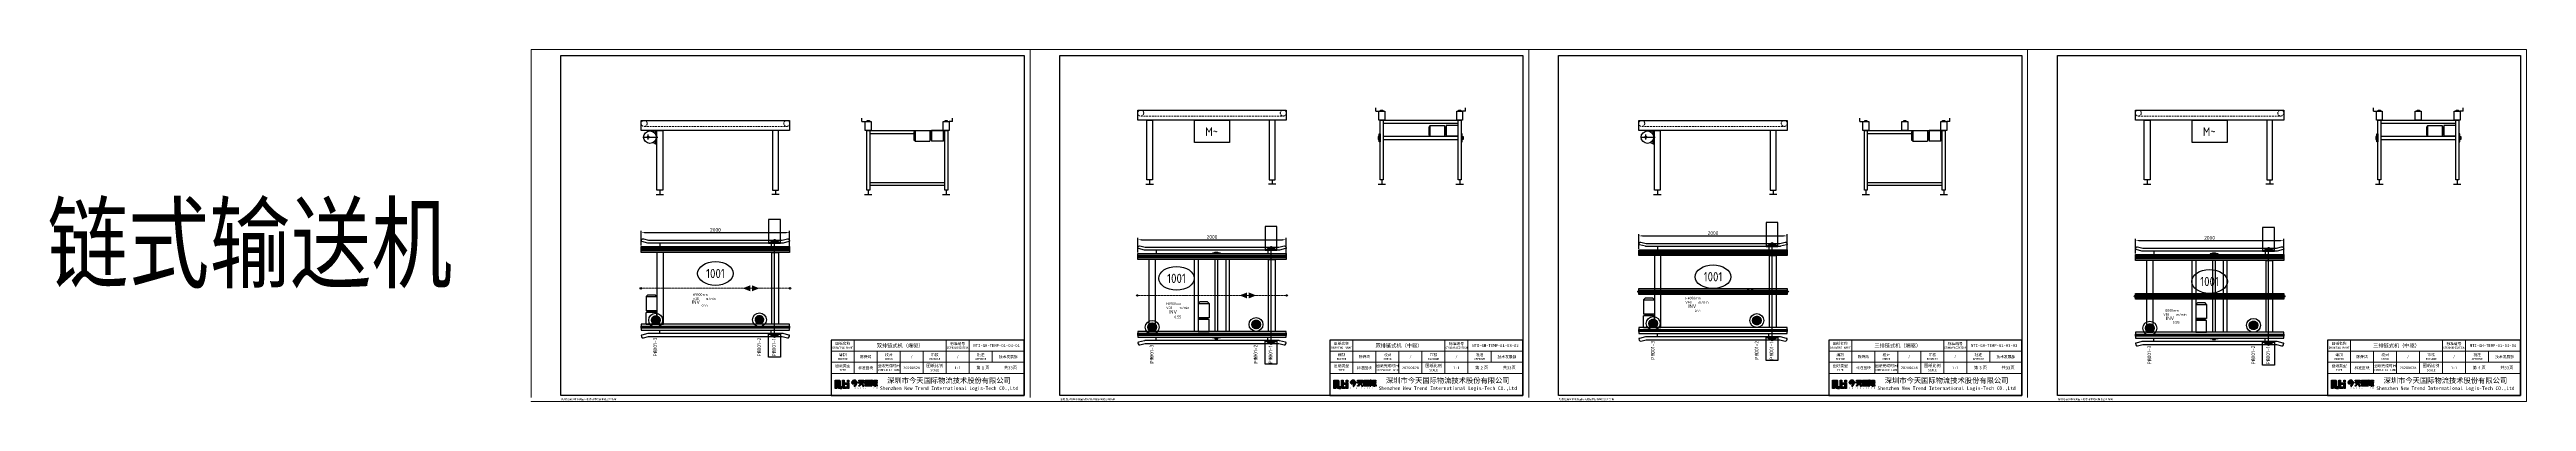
# Model space of a CAD drawing. Header units: millimetres. Extents: x 13310 to 204601, y -25828 to 2684.
# Drawn here: x 13310 to 46681, y -2068 to 2684 of the extents above; entities that cross this region are included whole.
import ezdxf
from ezdxf.enums import TextEntityAlignment as Align

# ---------------------------------------------------------------- set-up
doc = ezdxf.new("R2010")
doc.units = ezdxf.units.MM
for name, pattern in [('CENTER', [2, 1.25, -0.25, 0.25, -0.25]), ('CENTERX2', [20.32, 12.7, -2.54, 2.54, -2.54]), ('DASHED', [0.75, 0.5, -0.25])]:
    doc.linetypes.add(name, pattern=pattern)
for name, color, linetype, lineweight in [('NTI-中心线层', 1, 'CENTER', 5), ('NTI-标注层', 3, 'Continuous', 9), ('NTI-细实线', 7, 'Continuous', 9)]:
    doc.layers.add(name, color=color, linetype=linetype, lineweight=lineweight)
for name, color, linetype in [('NTI-功率', 6, 'Continuous'), ('NTI-电气控制', 1, 'Continuous'), ('NTI-粗实线', 7, 'Continuous'), ('NTI-编号层', 6, 'Continuous')]:
    doc.layers.add(name, color=color, linetype=linetype)
doc.layers.add('NTI-输送设备', color=7, linetype='Continuous', plot=False)
doc.styles.add('-黑体', font='', dxfattribs={"width": 0.8})
doc.styles.add('NTI标准图块应用文字样式', font='gbenor.shx', dxfattribs={"height": 3.5})
doc.styles.get("Standard").update_dxf_attribs({"font": 'gbenor.shx'})
doc.styles.add('标题栏', font='')
doc.styles.get('-黑体').set_extended_font_data('SimHei')
doc.styles.get('标题栏').set_extended_font_data('SimSun')
doc.dimstyles.new('ISO-25', dxfattribs={"dimtxt": 2.5, "dimasz": 2.5, "dimexe": 1.25, "dimexo": 0.625, "dimtad": 1, "dimtxsty": 'Standard', "dimcen": 2.5, "dimadec": 0, "dimazin": 0, "dimtfac": 1, "dimtmove": 0, "dimatfit": 3, "dimfxl": 1, "dimarcsym": 0})
pattern_1 = [(45, (-80408.3434, -136493.9207), (-3.36759605, 3.36759605), []), (135, (-80408.3434, -136493.9207), (-3.36759605, -3.36759605), [])]

# ---------------------------------------------------------------- blocks, each defined once
blk = doc.blocks.new('*U36')
at = {"layer": 'NTI-输送设备', "linetype": 'DASHED', "lineweight": 9, "ltscale": 50}
blk.add_line((40, 359), (1960, 359), dxfattribs=at)
at = {"layer": 'NTI-输送设备'}
for p, q in [((24, 214), (222, 214)), ((94, 181), (94, 250)), ((159, 288), (193, 303)), ((159, 140), (192, 125)), ((193, 269), (193, 303)), ((193, 303), (210, 303)), ((193, 269), (210, 269)), ((193, 159), (210, 159)), ((193, 125), (193, 159)), ((193, 125), (210, 125)), ((208, 159), (208, 269)), ((210, 269), (210, 303)), ((210, 125), (210, 159)), ((200, -561), (300, -561)), ((250, -501), (250, -561)), ((1860, -561), (1760, -561)), ((1810, -501), (1810, -561))]:
    blk.add_line(p, q, dxfattribs=at)
for points in [[(0, 439), (2000, 439), (2000, 303), (0, 303)], [(210, 303), (290, 303), (290, -501), (210, -501)], [(1850, 303), (1770, 303), (1770, -501), (1850, -501)]]:
    blk.add_lwpolyline(points, close=True, dxfattribs=at)
at = {"layer": 'NTI-输送设备', "linetype": 'DASHED', "lineweight": 9, "ltscale": 50}
for centre in [(40, 399), (1960, 399)]:
    blk.add_circle(centre, 40, dxfattribs=at)
at = {"layer": 'NTI-输送设备'}
for centre, radius in [((117, 214), 85.1), ((94, 214), 14)]:
    blk.add_circle(centre, radius, dxfattribs=at)
blk = doc.blocks.new('*U38')
at = {"layer": 'NTI-输送设备'}
for p, q in [((-605, 859), (-605, 907)), ((-605, 859), (-565, 859)), ((-505, 739), (505, 739)), ((-505, 699), (90.5, 699)), ((487, 699), (505, 699)), ((605, 859), (565, 859)), ((605, 859), (605, 907)), ((-505, 40), (505, 40)), ((-505, 0), (505, 0)), ((-575, -125), (-475, -125)), ((-525, -65), (-525, -125)), ((475, -125), (575, -125)), ((525, -65), (525, -125))]:
    blk.add_line(p, q, dxfattribs=at)
at = {"layer": 'NTI-输送设备', "color": 2}
for p, q in [((111.5, 739), (90.5, 718)), ((90.5, 718), (90.5, 615)), ((111.5, 594), (111.5, 739)), ((111.5, 739), (303.8, 739)), ((303.8, 739), (303.8, 594)), ((308.8, 725), (303.8, 725)), ((311.8, 722), (311.8, 611)), ((326.8, 706.5), (314.8, 706.5)), ((327, 739), (327, 594)), ((487, 739), (327, 739)), ((487, 594), (487, 739)), ((90.5, 615), (111.5, 594)), ((111.5, 594), (303.8, 594)), ((303.8, 608), (308.8, 608)), ((314.8, 626.5), (326.8, 626.5)), ((487, 594), (327, 594))]:
    blk.add_line(p, q, dxfattribs=at)
at = {"layer": 'NTI-输送设备'}
for points in [[(-565, 859), (-485, 859), (-485, 739), (-565, 739)], [(-545, 739), (-505, 739), (-505, -65), (-545, -65)], [(-540, 875), (-510, 875), (-510, 859), (-540, 859)], [(-40, 859), (40, 859), (40, 739), (-40, 739)], [(-15, 875), (15, 875), (15, 859), (-15, 859)], [(485, 859), (565, 859), (565, 739), (485, 739)], [(505, 739), (545, 739), (545, -65), (505, -65)], [(510, 875), (540, 875), (540, 859), (510, 859)]]:
    blk.add_lwpolyline(points, close=True, dxfattribs=at)
at = {"layer": 'NTI-输送设备', "const_width": 16}
for points in [[(-540, 867), (-510, 867)], [(15, 867), (-15, 867)], [(540, 867), (510, 867)]]:
    blk.add_lwpolyline(points, dxfattribs=at)
at = {"layer": 'NTI-输送设备', "color": 2}
for centre, start, end in [((308.8, 722), 0, 90), ((314.8, 709.5), 180, 270), ((308.8, 611), 270, 0), ((314.8, 623.5), 90, 180)]:
    blk.add_arc(centre, 3, start, end, dxfattribs=at)
blk = doc.blocks.new('*U37')
at = {"layer": 'NTI-输送设备', "linetype": 'DASHED', "lineweight": 9, "ltscale": 50}
blk.add_line((40, 359), (1960, 359), dxfattribs=at)
at = {"layer": 'NTI-输送设备'}
for p, q in [((110, -561), (210, -561)), ((160, -501), (160, -561)), ((1860, -561), (1760, -561)), ((1810, -501), (1810, -561))]:
    blk.add_line(p, q, dxfattribs=at)
for points in [[(0, 439), (2000, 439), (2000, 303), (0, 303)], [(120, 303), (200, 303), (200, -501), (120, -501)], [(765, 303), (1235, 303), (1235, 3), (765, 3)], [(1850, 303), (1770, 303), (1770, -501), (1850, -501)]]:
    blk.add_lwpolyline(points, close=True, dxfattribs=at)
at = {"layer": 'NTI-输送设备', "linetype": 'DASHED', "lineweight": 9, "ltscale": 50}
for centre in [(40, 399), (1960, 399)]:
    blk.add_circle(centre, 40, dxfattribs=at)
at = {"layer": 'NTI-输送设备', "color": 7, "ltscale": 4, "insert": (995, 148), "char_height": 120, "width": 1665, "attachment_point": 5}
blk.add_mtext('M~', dxfattribs=at)
blk = doc.blocks.new('*U39')
at = {"layer": 'NTI-输送设备'}
for p, q in [((-605, 859), (-605, 907)), ((-605, 859), (-565, 859)), ((-505, 739), (505, 739)), ((-505, 699), (505, 699)), ((605, 859), (565, 859)), ((605, 859), (605, 907)), ((-575, -125), (-475, -125)), ((-525, -65), (-525, -125)), ((475, -125), (575, -125)), ((525, -65), (525, -125))]:
    blk.add_line(p, q, dxfattribs=at)
at = {"layer": 'NTI-输送设备', "color": 2}
for p, q in [((129.5, 667), (108.5, 646)), ((108.5, 646), (108.5, 543)), ((108.5, 543), (129.5, 522)), ((129.5, 522), (129.5, 667)), ((129.5, 667), (321.8, 667)), ((129.5, 522), (321.8, 522)), ((321.8, 667), (321.8, 522)), ((326.8, 653), (321.8, 653)), ((321.8, 536), (326.8, 536)), ((329.8, 650), (329.8, 539)), ((344.8, 634.5), (332.8, 634.5)), ((332.8, 554.5), (344.8, 554.5)), ((345, 667), (345, 522)), ((505, 667), (345, 667)), ((505, 522), (345, 522)), ((505, 522), (505, 667))]:
    blk.add_line(p, q, dxfattribs=at)
at = {"layer": 'NTI-输送设备'}
for points in [[(-565, 859), (-485, 859), (-485, 739), (-565, 739)], [(-545, 739), (-505, 739), (-505, -65), (-545, -65)], [(-540, 875), (-510, 875), (-510, 859), (-540, 859)], [(-40, 859), (40, 859), (40, 739), (-40, 739)], [(-15, 875), (15, 875), (15, 859), (-15, 859)], [(485, 859), (565, 859), (565, 739), (485, 739)], [(505, 739), (545, 739), (545, -65), (505, -65)], [(510, 875), (540, 875), (540, 859), (510, 859)], [(-572, 519), (-572, 479), (-559, 479), (-559, 519)], [(-545, 553), (-545, 445), (-559, 445), (-559, 553)], [(545, 553), (545, 445), (559, 445), (559, 553)], [(572, 519), (572, 479), (559, 479), (559, 519)]]:
    blk.add_lwpolyline(points, close=True, dxfattribs=at)
at = {"layer": 'NTI-输送设备', "const_width": 16}
for points in [[(-540, 867), (-510, 867)], [(-15, 867), (15, 867)], [(510, 867), (540, 867)]]:
    blk.add_lwpolyline(points, dxfattribs=at)
at = {"layer": 'NTI-输送设备'}
blk.add_lwpolyline([(-505, 479), (505, 479), (505, 519), (-505, 519)], dxfattribs=at)
at = {"layer": 'NTI-输送设备', "color": 2}
for centre, start, end in [((326.8, 650), 0, 90), ((326.8, 539), 270, 0), ((332.8, 637.5), 180, 270), ((332.8, 551.5), 90, 180)]:
    blk.add_arc(centre, 3, start, end, dxfattribs=at)
blk = doc.blocks.new('*U307')
at = {"layer": 'NTI-输送设备', "linetype": 'DASHED', "lineweight": 9, "ltscale": 50}
blk.add_line((40, 359), (1960, 359), dxfattribs=at)
at = {"layer": 'NTI-输送设备'}
for p, q in [((24, 214), (222, 214)), ((200, -561), (300, -561)), ((250, -501), (250, -561)), ((1860, -561), (1760, -561)), ((1810, -501), (1810, -561))]:
    blk.add_line(p, q, dxfattribs=at)
at = {"layer": 'NTI-输送设备', "color": 2}
for p, q in [((94, 181), (94, 250)), ((159, 288), (193, 303)), ((159, 140), (192, 125)), ((193, 269), (193, 303)), ((193, 303), (210, 303)), ((193, 269), (210, 269)), ((193, 159), (210, 159)), ((193, 125), (193, 159)), ((193, 125), (210, 125)), ((208, 159), (208, 269)), ((210, 269), (210, 303)), ((210, 125), (210, 159))]:
    blk.add_line(p, q, dxfattribs=at)
at = {"layer": 'NTI-输送设备'}
for points in [[(0, 439), (2000, 439), (2000, 303), (0, 303)], [(210, 303), (290, 303), (290, -501), (210, -501)], [(1850, 303), (1770, 303), (1770, -501), (1850, -501)]]:
    blk.add_lwpolyline(points, close=True, dxfattribs=at)
at = {"layer": 'NTI-输送设备', "linetype": 'DASHED', "lineweight": 9, "ltscale": 50}
for centre in [(40, 399), (1960, 399)]:
    blk.add_circle(centre, 40, dxfattribs=at)
at = {"layer": 'NTI-输送设备', "color": 2}
for centre, radius in [((117, 214), 85.1), ((94, 214), 14)]:
    blk.add_circle(centre, radius, dxfattribs=at)
blk = doc.blocks.new('*U34')
at = {"layer": 'NTI-输送设备'}
for p, q in [((-610, 859), (-610, 907)), ((-610, 859), (-565, 859)), ((-505, 739), (505, 739)), ((-505, 699), (90.5, 699)), ((487, 699), (505, 699)), ((610, 859), (565, 859)), ((610, 859), (610, 907)), ((-505, 40), (505, 40)), ((-505, 0), (505, 0)), ((-575, -125), (-475, -125)), ((-525, -65), (-525, -125)), ((475, -125), (575, -125)), ((525, -65), (525, -125))]:
    blk.add_line(p, q, dxfattribs=at)
at = {"layer": 'NTI-输送设备', "color": 2}
for p, q in [((111.5, 739), (90.5, 718)), ((90.5, 718), (90.5, 615)), ((111.5, 594), (111.5, 739)), ((111.5, 739), (303.8, 739)), ((303.8, 739), (303.8, 594)), ((308.8, 725), (303.8, 725)), ((311.8, 722), (311.8, 611)), ((326.8, 706.5), (314.8, 706.5)), ((327, 739), (327, 594)), ((487, 739), (327, 739)), ((487, 594), (487, 739)), ((90.5, 615), (111.5, 594)), ((111.5, 594), (303.8, 594)), ((303.8, 608), (308.8, 608)), ((314.8, 626.5), (326.8, 626.5)), ((487, 594), (327, 594))]:
    blk.add_line(p, q, dxfattribs=at)
at = {"layer": 'NTI-输送设备'}
for points in [[(-565, 859), (-485, 859), (-485, 739), (-565, 739)], [(-545, 739), (-505, 739), (-505, -65), (-545, -65)], [(-540, 875), (-510, 875), (-510, 859), (-540, 859)], [(485, 859), (565, 859), (565, 739), (485, 739)], [(505, 739), (545, 739), (545, -65), (505, -65)], [(510, 875), (540, 875), (540, 859), (510, 859)]]:
    blk.add_lwpolyline(points, close=True, dxfattribs=at)
at = {"layer": 'NTI-输送设备', "const_width": 16}
for points in [[(-540, 867), (-510, 867)], [(540, 867), (510, 867)]]:
    blk.add_lwpolyline(points, dxfattribs=at)
at = {"layer": 'NTI-输送设备', "color": 2}
for centre, start, end in [((308.8, 722), 0, 90), ((314.8, 709.5), 180, 270), ((308.8, 611), 270, 0), ((314.8, 623.5), 90, 180)]:
    blk.add_arc(centre, 3, start, end, dxfattribs=at)
blk = doc.blocks.new('*U35')
at = {"layer": 'NTI-输送设备', "linetype": 'DASHED', "lineweight": 9, "ltscale": 50}
blk.add_line((40, 359), (1960, 359), dxfattribs=at)
at = {"layer": 'NTI-输送设备'}
for p, q in [((110, -561), (210, -561)), ((160, -501), (160, -561)), ((1860, -561), (1760, -561)), ((1810, -501), (1810, -561))]:
    blk.add_line(p, q, dxfattribs=at)
for points in [[(0, 439), (2000, 439), (2000, 303), (0, 303)], [(120, 303), (200, 303), (200, -501), (120, -501)], [(765, 303), (1235, 303), (1235, 3), (765, 3)], [(1850, 303), (1770, 303), (1770, -501), (1850, -501)]]:
    blk.add_lwpolyline(points, close=True, dxfattribs=at)
at = {"layer": 'NTI-输送设备', "linetype": 'DASHED', "lineweight": 9, "ltscale": 50}
for centre in [(40, 399), (1960, 399)]:
    blk.add_circle(centre, 40, dxfattribs=at)
at = {"layer": 'NTI-输送设备', "color": 7, "ltscale": 4, "insert": (995, 148), "char_height": 120, "width": 1665, "attachment_point": 5}
blk.add_mtext('M~', dxfattribs=at)
blk = doc.blocks.new('*U24')
at = {"layer": 'NTI-输送设备'}
for p, q in [((-605, 859), (-605, 907)), ((-605, 859), (-565, 859)), ((-505, 739), (505, 739)), ((-505, 699), (505, 699)), ((605, 859), (565, 859)), ((605, 859), (605, 907)), ((-575, -125), (-475, -125)), ((-525, -65), (-525, -125)), ((475, -125), (575, -125)), ((525, -65), (525, -125))]:
    blk.add_line(p, q, dxfattribs=at)
at = {"layer": 'NTI-输送设备', "color": 2}
for p, q in [((129.5, 667), (108.5, 646)), ((108.5, 646), (108.5, 543)), ((108.5, 543), (129.5, 522)), ((129.5, 522), (129.5, 667)), ((129.5, 667), (321.8, 667)), ((129.5, 522), (321.8, 522)), ((321.8, 667), (321.8, 522)), ((326.8, 653), (321.8, 653)), ((321.8, 536), (326.8, 536)), ((329.8, 650), (329.8, 539)), ((344.8, 634.5), (332.8, 634.5)), ((332.8, 554.5), (344.8, 554.5)), ((345, 667), (345, 522)), ((505, 667), (345, 667)), ((505, 522), (345, 522)), ((505, 522), (505, 667))]:
    blk.add_line(p, q, dxfattribs=at)
at = {"layer": 'NTI-输送设备'}
for points in [[(-565, 859), (-485, 859), (-485, 739), (-565, 739)], [(-545, 739), (-505, 739), (-505, -65), (-545, -65)], [(-540, 875), (-510, 875), (-510, 859), (-540, 859)], [(485, 859), (565, 859), (565, 739), (485, 739)], [(505, 739), (545, 739), (545, -65), (505, -65)], [(510, 875), (540, 875), (540, 859), (510, 859)], [(-572, 519), (-572, 479), (-559, 479), (-559, 519)], [(-545, 553), (-545, 445), (-559, 445), (-559, 553)], [(545, 553), (545, 445), (559, 445), (559, 553)], [(572, 519), (572, 479), (559, 479), (559, 519)]]:
    blk.add_lwpolyline(points, close=True, dxfattribs=at)
at = {"layer": 'NTI-输送设备', "const_width": 16}
for points in [[(-540, 867), (-510, 867)], [(510, 867), (540, 867)]]:
    blk.add_lwpolyline(points, dxfattribs=at)
at = {"layer": 'NTI-输送设备'}
blk.add_lwpolyline([(-505, 479), (505, 479), (505, 519), (-505, 519)], dxfattribs=at)
at = {"layer": 'NTI-输送设备', "color": 2}
for centre, start, end in [((326.8, 650), 0, 90), ((326.8, 539), 270, 0), ((332.8, 637.5), 180, 270), ((332.8, 551.5), 90, 180)]:
    blk.add_arc(centre, 3, start, end, dxfattribs=at)
blk = doc.blocks.new('图块标准图框标题栏')
h = blk.add_hatch(color=1)
h.dxf.hatch_style = 1
h.paths.add_polyline_path([(-126.1, 8.8), (-127.4, 8.8), (-127.4, 4.7), (-126.1, 4.7)])
h.paths.add_polyline_path([(-124, 9.6, 0.414214), (-124.7, 10.4), (-125.2, 10.4), (-127.4, 10.4), (-127.4, 9.1), (-125.2, 9.1), (-125.2, 5.5, 0.414214), (-124.5, 4.8), (-124, 4.8), (-122.7, 4.8), (-122.7, 5.9), (-124, 5.9)])
h.paths.add_polyline_path([(-121.2, 8.7), (-121.2, 10.4), (-122.3, 10.4), (-122.3, 5.5, 0.414214), (-121.5, 4.8), (-121.2, 4.8), (-119.6, 4.8), (-119.6, 5.9), (-121.2, 5.9), (-121.2, 7.5), (-119.6, 7.5), (-119.6, 8.7)])
h.paths.add_polyline_path([(-118, 8.7), (-119.1, 8.7), (-119.1, 4.8), (-118, 4.8)])
h.paths.add_polyline_path([(-118, 10.4), (-119.1, 10.4), (-119.1, 9.1), (-118, 9.1)])
h = blk.add_hatch(color=256)
h.dxf.hatch_style = 1
h.paths.add_polyline_path([(-113.6, 10.5), (-115, 10.5), (-116.1, 9.1), (-116.4, 9.1), (-116.4, 8.8), (-115.7, 8.8), (-114.6, 10.1), (-114, 10.1), (-112.9, 8.8), (-112.2, 8.8), (-112.2, 9.1), (-112.5, 9.1)])
h.paths.add_polyline_path([(-113.9, 9.1, 1), (-114.7, 9.1, 1)])
h.paths.add_polyline_path([(-112.8, 8.3), (-112.8, 8.4), (-115.8, 8.4), (-115.8, 8), (-113.6, 8), (-114.2, 6.8), (-114.4, 6.8), (-114.4, 6.4), (-113.7, 6.4)])
h.paths.add_polyline_path([(-107.6, 9), (-109.3, 9), (-109.3, 10), (-107.9, 10), (-107.9, 10.4), (-111.4, 10.4), (-111.4, 10), (-110, 10), (-110, 9), (-111.7, 9), (-111.7, 8.5), (-110.2, 8.5), (-111.2, 6.8), (-111.4, 6.8), (-111.4, 6.4), (-110.7, 6.4), (-109.7, 8.1), (-108.6, 6.4), (-107.9, 6.4), (-107.9, 6.8), (-108.2, 6.8), (-109.2, 8.5), (-107.6, 8.5)])
h.paths.add_polyline_path([(-103.3, 10.5), (-107.2, 10.5), (-107.2, 6.4), (-103.3, 6.4)])
h.paths.add_polyline_path([(-106.7, 10), (-103.8, 10), (-103.8, 6.9), (-106.7, 6.9)], flags=16)
h.paths.add_polyline_path([(-106.3, 8.8), (-105.5, 8.8), (-105.5, 9.4), (-106.3, 9.4), (-106.3, 9.7), (-104.1, 9.7), (-104.1, 9.4), (-105, 9.4), (-105, 8.8), (-104.1, 8.8), (-104.1, 8.4), (-105, 8.4), (-105, 7.6), (-104.4, 7.6), (-104.4, 7.8), (-104.1, 7.8), (-104.1, 7.6), (-104.1, 7.2), (-106.3, 7.2), (-106.3, 7.6), (-105.5, 7.6), (-105.5, 8.4), (-106.3, 8.4)], flags=0)
h.paths.add_polyline_path([(-101.6, 9), (-101.7, 9.1), (-101.7, 9.2), (-101.6, 9.3), (-101.6, 10), (-101.6, 10.5), (-102.5, 10.5), (-102.9, 10.5), (-102.9, 6.4), (-102.5, 6.4), (-102.5, 10), (-102, 10), (-102, 9.5), (-102.1, 9.5), (-102.1, 8.8), (-102, 8.7), (-102, 7.9), (-102.1, 7.8), (-102.1, 7.3), (-102, 7.3), (-101.8, 7.3, 0.414214), (-101.6, 7.5)])
h.paths.add_polyline_path([(-99, 9.4), (-101.2, 9.4), (-101.2, 8.9), (-100.4, 8.9), (-100.4, 6.7), (-100.7, 6.7), (-100.7, 6.4), (-100.4, 6.4), (-100.1, 6.4), (-100, 6.4, 0.414214), (-99.8, 6.6), (-99.8, 8.9), (-99, 8.9)])
h.paths.add_polyline_path([(-99.1, 10.5), (-101.1, 10.5), (-101.1, 10), (-99.1, 10)])
h.paths.add_polyline_path([(-100.8, 8.6), (-101.2, 8.6), (-101.2, 7), (-101.5, 7), (-101.5, 6.6), (-101.2, 6.6), (-101, 6.6, 0.414214), (-100.8, 6.8)])
h.paths.add_polyline_path([(-99, 8.6), (-99.4, 8.6), (-99.4, 6.8, 0.414214), (-99.1, 6.6), (-99, 6.6), (-98.7, 6.6), (-98.7, 7), (-99, 7)])
h = blk.add_hatch(color=256)
h.dxf.hatch_style = 1
h.paths.add_polyline_path([(-105, 8.8), (-105, 9.4), (-104.1, 9.4), (-104.1, 9.7), (-106.3, 9.7), (-106.3, 9.4), (-105.5, 9.4), (-105.5, 8.8), (-106.3, 8.8), (-106.3, 8.4), (-105.5, 8.4), (-105.5, 7.6), (-106.3, 7.6), (-106.3, 7.2), (-104.1, 7.2), (-104.1, 7.6), (-104.1, 7.8), (-104.4, 7.8), (-104.4, 7.6), (-105, 7.6), (-105, 8.4), (-104.1, 8.4), (-104.1, 8.8)])
for p, q in [((-116.4, 9.1), (-116.4, 8.8)), ((-116.4, 9.1), (-116.1, 9.1)), ((-116.4, 8.8), (-115.7, 8.8)), ((-116.1, 9.1), (-115, 10.5)), ((-115.8, 8), (-113.6, 8)), ((-115.7, 8.8), (-114.6, 10.1)), ((-113.6, 10.5), (-115, 10.5)), ((-114.6, 10.1), (-114, 10.1)), ((-114.6, 10.1), (-114, 10.1)), ((-114.4, 6.4), (-114.4, 6.8)), ((-114.4, 6.8), (-114.2, 6.8)), ((-113.6, 8), (-114.2, 6.8)), ((-114, 10.1), (-112.9, 8.8)), ((-112.9, 8.8), (-114, 10.1)), ((-112.8, 8.3), (-113.7, 6.4)), ((-112.5, 9.1), (-113.6, 10.5)), ((-112.9, 8.8), (-112.2, 8.8)), ((-112.2, 8.8), (-112.9, 8.8)), ((-112.2, 9.1), (-112.5, 9.1)), ((-112.2, 8.8), (-112.2, 9.1)), ((-111.4, 6.8), (-111.2, 6.8)), ((-111.4, 6.4), (-111.4, 6.8)), ((-110.7, 6.4), (-111.4, 6.4)), ((-110.2, 8.5), (-111.2, 6.8)), ((-109.7, 8.1), (-110.7, 6.4)), ((-109.7, 8.1), (-108.6, 6.4)), ((-109.2, 8.5), (-108.2, 6.8)), ((-108.6, 6.4), (-107.9, 6.4)), ((-107.9, 6.8), (-108.2, 6.8)), ((-107.9, 6.4), (-107.9, 6.8)), ((-102.1, 7.3), (-102, 7.3)), ((-101.6, 9.3), (-101.7, 9.2)), ((-101.7, 9.2), (-101.7, 9.1)), ((-101.6, 9), (-101.7, 9.1))]:
    blk.add_line(p, q)
at = {"color": 7, "linetype": 'Continuous'}
for p, q in [((-115.8, 8), (-115.8, 8.4)), ((-115.8, 8.4), (-112.8, 8.4)), ((-112.8, 8.4), (-112.8, 8.3)), ((-99.8, 6.6), (-99.8, 8.7))]:
    blk.add_line(p, q, dxfattribs=at)
at = {"color": 1}
for points in [[(-125.2, 9.1), (-127.4, 9.1), (-127.4, 10.4), (-125.2, 10.4)], [(-124, 4.8), (-122.7, 4.8), (-122.7, 5.9), (-124, 5.9)], [(-121.2, 8.7), (-119.6, 8.7), (-119.6, 7.5), (-121.2, 7.5)], [(-121.2, 7.5), (-121.2, 5.9)], [(-121.2, 5.9), (-119.6, 5.9), (-119.6, 4.8), (-121.2, 4.8)]]:
    blk.add_lwpolyline(points, dxfattribs=at)
for points in [[(-127.4, 8.8), (-126.1, 8.8), (-126.1, 4.7), (-127.4, 4.7)], [(-119.1, 10.4), (-118, 10.4), (-118, 9.1), (-119.1, 9.1)], [(-119.1, 8.7), (-118, 8.7), (-118, 4.8), (-119.1, 4.8)]]:
    blk.add_lwpolyline(points, close=True, dxfattribs=at)
for points in [[(-125.2, 10.4), (-124.7, 10.4, -0.414214), (-124, 9.6), (-124, 5.9)], [(-124, 4.8), (-124.5, 4.8, -0.414214), (-125.2, 5.5), (-125.2, 9.1)], [(-121.2, 4.8), (-121.5, 4.8, -0.414214), (-122.3, 5.5), (-122.3, 10.4), (-121.2, 10.4), (-121.2, 8.7)]]:
    blk.add_lwpolyline(points, format="xyb", dxfattribs=at)
at = {"color": 7, "linetype": 'Continuous'}
for points in [[(-114.4, 6.4), (-113.7, 6.4)], [(-104.1, 9.6), (-104.1, 9.7), (-106.3, 9.7)], [(-102.1, 7.3), (-102.1, 7.8), (-102, 7.9), (-102, 8.7), (-102.1, 8.8), (-102.1, 9.5), (-102, 9.5), (-102, 10)], [(-100.7, 6.4), (-100.7, 6.6)], [(-100.7, 6.4), (-100.1, 6.4)], [(-100, 6.4), (-100.1, 6.4)]]:
    blk.add_lwpolyline(points, dxfattribs=at)
for points in [[(-110, 9), (-111.7, 9), (-111.7, 8.5), (-110.2, 8.5)], [(-110, 10), (-111.4, 10), (-111.4, 10.4), (-107.9, 10.4), (-107.9, 10), (-109.3, 10)], [(-110, 9), (-110, 10)], [(-109.3, 10), (-109.3, 9)], [(-109.2, 8.5), (-107.6, 8.5), (-107.6, 9), (-109.3, 9)], [(-105.5, 9.4), (-106.3, 9.4), (-106.3, 9.7), (-104.1, 9.7), (-104.1, 9.4), (-105, 9.4)], [(-105.5, 8.8), (-106.3, 8.8), (-106.3, 8.4), (-105.5, 8.4)], [(-104.1, 7.6), (-104.1, 7.2), (-106.3, 7.2), (-106.3, 7.6), (-105.5, 7.6)], [(-105.5, 8.8), (-105.5, 9.4)], [(-105.5, 7.6), (-105.5, 8.4)], [(-105, 9.4), (-105, 8.8)], [(-105, 8.4), (-104.1, 8.4), (-104.1, 8.8), (-105, 8.8)], [(-105, 8.4), (-105, 7.6)], [(-105, 7.6), (-104.4, 7.6)], [(-104.4, 7.6), (-104.4, 7.8), (-104.1, 7.8), (-104.1, 7.6)], [(-102.5, 10.5), (-102.9, 10.5), (-102.9, 6.4), (-102.5, 6.4), (-102.5, 10)], [(-102.5, 10.5), (-101.6, 10.5), (-101.6, 10)], [(-102, 10), (-102.5, 10)], [(-101.6, 9.3), (-101.6, 10)], [(-101.2, 6.6), (-101.5, 6.6), (-101.5, 7), (-101.2, 7)], [(-100.4, 8.9), (-101.2, 8.9), (-101.2, 9.4), (-99, 9.4), (-99, 8.9), (-99.8, 8.9)], [(-100.4, 6.4), (-100.7, 6.4), (-100.7, 6.7), (-100.4, 6.7)], [(-100.4, 8.9), (-100.4, 6.7)], [(-99, 6.6), (-98.7, 6.6), (-98.7, 7), (-99, 7)]]:
    blk.add_lwpolyline(points)
for points in [[(-107.2, 10.5), (-103.3, 10.5), (-103.3, 6.4), (-107.2, 6.4)], [(-106.7, 10), (-103.8, 10), (-103.8, 6.9), (-106.7, 6.9)], [(-101.1, 10.5), (-99.1, 10.5), (-99.1, 10), (-101.1, 10)]]:
    blk.add_lwpolyline(points, close=True)
for points in [[(-102, 7.3), (-101.8, 7.3, 0.414214), (-101.6, 7.5), (-101.6, 9)], [(-101.2, 7), (-101.2, 8.6), (-100.8, 8.6), (-100.8, 6.8, -0.414214), (-101, 6.6), (-101.2, 6.6)], [(-100.4, 6.4), (-100, 6.4, 0.414214), (-99.8, 6.6), (-99.8, 8.9)], [(-99, 7), (-99, 8.6), (-99.4, 8.6), (-99.4, 6.8, 0.414214), (-99.1, 6.6), (-99, 6.6)]]:
    blk.add_lwpolyline(points, format="xyb")
blk.add_circle((-114.3, 9.1), 0.388, dxfattribs=at)
at = {"layer": 'NTI-粗实线'}
blk.add_lwpolyline([(-130, 0), (0, 0), (0, 37.5), (-130, 37.5)], close=True, dxfattribs=at)
at = {"layer": 'NTI-细实线'}
for p, q in [((-114.5, 37.5), (-114.5, 15)), ((-52.5, 22.5), (-52.5, 37.5)), ((-37, 22.5), (-37, 37.5)), ((0, 30), (-130, 30)), ((0, 22.5), (-130, 22.5)), ((-99, 30), (-99, 15)), ((-83.5, 30), (-83.5, 15)), ((-68, 30), (-68, 15)), ((-52.5, 22.5), (-52.5, 15)), ((-37, 22.5), (-37, 15)), ((-21.5, 30), (-21.5, 22.5)), ((0, 15), (-130, 15))]:
    blk.add_line(p, q, dxfattribs=at)
at = {"style": '标题栏'}
blk.add_attdef('图纸名称', text='', height=2.5, dxfattribs=at).set_placement((-83.5, 33.8), align=Align.MIDDLE_CENTER)
for tag, height, p in [('标准编号', 2, (-18.5, 33.8)), ('编制人员', 1.8, (-106.8, 26.2)), ('图纸类型', 1.8, (-106.8, 18.8)), ('图纸完成时间', 1.8, (-75.8, 18.8)), ('校对人员', 1.8, (-75.8, 26.2)), ('审核人员', 1.8, (-44.8, 26.2)), ('图纸比例', 1.8, (-44.8, 18.8)), ('N', 2, (-27.8, 18.8)), ('批准', 1.8, (-10.8, 26.2)), ('N', 2, (-9.2, 18.8))]:
    blk.add_attdef(tag, text='', height=height, dxfattribs=at).set_placement(p, align=Align.MIDDLE)
at = {"layer": 'NTI-细实线', "color": 7, "style": '标题栏'}
for s, p in [('L', (-116.4, 4.6)), ('O', (-114.4, 4.6)), ('G', (-112.5, 4.6)), ('I', (-110.8, 4.6)), ('S', (-109, 4.6)), ('-', (-107.1, 4.6)), ('T', (-105.1, 4.6)), ('E', (-103.4, 4.6)), ('C', (-101.4, 4.6)), ('H', (-99.6, 4.6))]:
    blk.add_text(s, height=1, dxfattribs=at).set_placement(p)
at = {"layer": 'NTI-细实线', "attachment_point": 5, "style": '标题栏'}
for s, insert, char_height, width in [('图纸名称\\P{\\H0.83333x;DRAWING NAME}', (-122.2, 33.8), 1.8, 15.198), ('标准编号\\P{\\H0.7x;STANDARDIZATION}', (-44.8, 33.8), 1.8, 15.198), ('图纸类型\\P{\\H0.75x;TYPE}', (-122.2, 18.8), 1.8, 14.466), ('编制\\P{\\H0.75x;EDITOR}', (-122.2, 26.2), 1.8, 14.466), ('图纸完成时间\\P{\\H0.75x;COMPLETED TIME}', (-91.2, 18.8), 1.8, 17.288), ('校对\\P{\\H0.75x;CHECK}', (-91.2, 26.2), 1.8, 14.466), ('图纸比例\\P{\\H0.75x;SCALE}', (-60.2, 18.8), 2, 14.466), ('审核\\P{\\H0.75x;EXAMINE}', (-60.2, 26.2), 1.8, 14.466), ('批准\\P{\\H0.75x;APPROVE}', (-29.2, 26.2), 1.8, 14.466), ('第  页', (-27.8, 18.8), 2, 24.25), ('共  页', (-9.2, 18.8), 2, 24.25), ('深圳市今天国际物流技术股份有限公司\\P{\\H0.66667x;Shenzhen New Trend International Logis-Tech CO.,Ltd}', (-50.6, 7.5), 3.5, 116.066)]:
    blk.add_mtext(s, dxfattribs=dict(at, insert=insert, char_height=char_height, width=width))
blk = doc.blocks.new('*D440')
at = {"layer": 'Defpoints', "color": 0, "lineweight": -3, "transparency": 16777216}
for p in [(2005, 751), (5, 565), (2005, 540)]:
    blk.add_point(p, dxfattribs=at)
at = {"layer": 'NTI-标注层', "color": 0, "lineweight": -2, "transparency": 16777216}
for p, q in [((5, 578), (5, 776)), ((55, 751), (1955, 751)), ((2005, 552), (2005, 776))]:
    blk.add_line(p, q, dxfattribs=at)
at = {"layer": 'NTI-标注层', "color": 0, "lineweight": -3, "transparency": 16777216}
for points in [[(55, 760), (55, 743), (5, 751)], [(1955, 760), (1955, 743), (2005, 751)]]:
    blk.add_solid(points, dxfattribs=at)
at = {"layer": 'NTI-标注层', "color": 0, "transparency": 16777216, "insert": (1005, 789), "char_height": 50, "attachment_point": 5}
blk.add_mtext('2000', dxfattribs=at)
blk = doc.blocks.new('NTI-光电开关示意')
at = {"layer": 'NTI-电气控制'}
h = blk.add_hatch(dxfattribs=at)
h.set_pattern_fill('ANSI31', color=256, scale=2, angle=360, style=0)
h.set_pattern_definition([(45, (-80, 1220.01195), (-0.176776695, 0.176776695), [])])
h.paths.add_polyline_path([(0, -50), (80, 0), (-80, 0)])
h = blk.add_hatch(dxfattribs=at)
h.set_pattern_fill('ANSI31', color=256, scale=4, angle=360, style=0)
h.set_pattern_definition([(45, (-80, 1220.01195), (-0.3535534, 0.3535534), [])])
h.paths.add_polyline_path([(0, -50), (80, 0), (-80, 0)])
h = blk.add_hatch(dxfattribs=at)
h.set_pattern_fill('ANSI31', color=256, scale=12, angle=360, style=0)
h.set_pattern_definition([(45, (-80, 1220.012), (-1.0606602, 1.0606602), [])])
h.paths.add_polyline_path([(0, -50), (80, 0), (-80, 0)])
for color in [256, 1]:
    blk.add_hatch(color=color, dxfattribs=at).paths.add_polyline_path([(0, -50), (80, 0), (-80, 0)])
at = {"layer": 'NTI-电气控制', "color": 7}
for p, q in [((-80, -320), (-80, 0)), ((-80, 0), (80, 0)), ((-80, 0), (0, -50)), ((0, -50), (80, 0)), ((80, 0), (80, -320)), ((80, -320), (-80, -320))]:
    blk.add_line(p, q, dxfattribs=at)
blk = doc.blocks.new('NTI-物流方向示意')
at = {"layer": 'NTI-标注层'}
blk.add_lwpolyline([(0, 0, 0, 80, 0), (-100, 0, 50, 50, 0)], format="xyseb", dxfattribs=at)
blk = doc.blocks.new('*D442')
at = {"layer": 'Defpoints', "color": 0, "lineweight": -3, "transparency": 16777216}
for p in [(2005, 751), (5, 565), (2005, 540)]:
    blk.add_point(p, dxfattribs=at)
at = {"layer": 'NTI-标注层', "color": 0, "lineweight": -2, "transparency": 16777216}
for p, q in [((5, 578), (5, 776)), ((55, 751), (1955, 751)), ((2005, 552), (2005, 776))]:
    blk.add_line(p, q, dxfattribs=at)
at = {"layer": 'NTI-标注层', "color": 0, "lineweight": -3, "transparency": 16777216}
for points in [[(55, 760), (55, 743), (5, 751)], [(1955, 760), (1955, 743), (2005, 751)]]:
    blk.add_solid(points, dxfattribs=at)
at = {"layer": 'NTI-标注层', "color": 0, "transparency": 16777216, "insert": (1005, 789), "char_height": 50, "attachment_point": 5}
blk.add_mtext('2000', dxfattribs=at)
blk = doc.blocks.new('*D447')
at = {"layer": 'Defpoints', "color": 0, "lineweight": -3, "transparency": 16777216}
for p in [(2005, 751), (5, 565), (2005, 540)]:
    blk.add_point(p, dxfattribs=at)
at = {"layer": 'NTI-标注层', "color": 0, "lineweight": -2, "transparency": 16777216}
for p, q in [((5, 578), (5, 776)), ((55, 751), (1955, 751)), ((2005, 552), (2005, 776))]:
    blk.add_line(p, q, dxfattribs=at)
at = {"layer": 'NTI-标注层', "color": 0, "lineweight": -3, "transparency": 16777216}
for points in [[(55, 760), (55, 743), (5, 751)], [(1955, 760), (1955, 743), (2005, 751)]]:
    blk.add_solid(points, dxfattribs=at)
at = {"layer": 'NTI-标注层', "color": 0, "transparency": 16777216, "insert": (1005, 789), "char_height": 50, "attachment_point": 5}
blk.add_mtext('2000', dxfattribs=at)
blk = doc.blocks.new('*D444')
at = {"layer": 'Defpoints', "color": 0, "lineweight": -3, "transparency": 16777216}
for p in [(2005, 751), (5, 565), (2005, 540)]:
    blk.add_point(p, dxfattribs=at)
at = {"layer": 'NTI-标注层', "color": 0, "lineweight": -2, "transparency": 16777216}
for p, q in [((5, 578), (5, 776)), ((55, 751), (1955, 751)), ((2005, 552), (2005, 776))]:
    blk.add_line(p, q, dxfattribs=at)
at = {"layer": 'NTI-标注层', "color": 0, "lineweight": -3, "transparency": 16777216}
for points in [[(55, 760), (55, 743), (5, 751)], [(1955, 760), (1955, 743), (2005, 751)]]:
    blk.add_solid(points, dxfattribs=at)
at = {"layer": 'NTI-标注层', "color": 0, "transparency": 16777216, "insert": (1005, 789), "char_height": 50, "attachment_point": 5}
blk.add_mtext('2000', dxfattribs=at)
blk = doc.blocks.new('*U439')
at = {"layer": 'NTI-电气控制'}
h = blk.add_hatch(dxfattribs=at)
h.set_pattern_fill('ANSI37', color=1, scale=3, style=0)
h.set_pattern_definition([(45, (-79011.4343, -136455.4413), (-3.36759605, 3.36759605), []), (135, (-79011.4343, -136455.4413), (-3.36759605, -3.36759605), [])])
h.paths.add_polyline_path([(1538.674, -391.586, 1), (1655.144, -391.586, 1)])
h = blk.add_hatch(dxfattribs=at)
h.set_pattern_fill('ANSI37', color=1, scale=3, style=0)
h.set_pattern_definition(pattern_1)
h.paths.add_polyline_path([(141.765, -430.065, 1), (258.235, -430.065, 1)])
at = {"layer": 'NTI-中心线层', "linetype": 'CENTERX2', "lineweight": 0}
blk.add_line((5, 0), (2005, 0), dxfattribs=at)
at = {"layer": 'NTI-电气控制', "color": 1}
blk.add_line((1800, -610), (1800, 610), dxfattribs=at)
at = {"layer": 'NTI-电气控制', "color": 5}
for centre in [(1596.909, -391.586), (200, -430.065)]:
    blk.add_circle(centre, 93.414, dxfattribs=at)
at = {"layer": 'NTI-电气控制', "color": 1}
for centre in [(1596.909, -391.586), (200, -430.065)]:
    blk.add_circle(centre, 58.235, dxfattribs=at)
at = {"layer": 'NTI-编号层', "ltscale": 10}
blk.add_ellipse((1005, 200), major_axis=(240, 0), ratio=0.666666667, dxfattribs=at)
at = {"layer": 'NTI-输送设备'}
for p, q in [((255, 610), (255, 565)), ((1755, 610), (1755, 565)), ((6, -510), (6, -540)), ((7, -510), (7, -540)), ((8, -510), (8, -540)), ((255, -610), (255, -565)), ((1755, -610), (1755, -565))]:
    blk.add_line(p, q, dxfattribs=at)
at = {"layer": 'NTI-输送设备', "color": 5}
for p, q in [((-7.071, 7.071), (7.071, -7.071)), ((-7.071, -7.071), (7.071, 7.071)), ((2002.929, 7.071), (2017.071, -7.071)), ((2002.929, -7.071), (2017.071, 7.071))]:
    blk.add_line(p, q, dxfattribs=at)
at = {"layer": 'NTI-输送设备', "color": 2}
for p, q in [((841, -88.5), (820, -109.5)), ((820, -109.5), (965, -109.5)), ((820, -109.5), (965, -109.5)), ((965, -301.8), (820, -301.8)), ((965, -301.8), (820, -301.8)), ((965, -325), (820, -325)), ((965, -325), (820, -325)), ((834, -301.8), (834, -306.8)), ((834, -301.8), (834, -306.8)), ((948, -309.8), (837, -309.8)), ((948, -309.8), (837, -309.8)), ((944, -88.5), (841, -88.5)), ((944, -88.5), (841, -88.5)), ((852.5, -312.8), (852.5, -324.8)), ((852.5, -312.8), (852.5, -324.8)), ((932.5, -324.8), (932.5, -312.8)), ((932.5, -324.8), (932.5, -312.8)), ((965, -109.5), (944, -88.5)), ((965, -109.5), (944, -88.5)), ((951, -306.8), (951, -301.8)), ((951, -306.8), (951, -301.8)), ((965, -109.5), (965, -301.8)), ((965, -109.5), (965, -301.8)), ((965, -485), (965, -325)), ((965, -485), (965, -325)), ((820, -485), (965, -485)), ((820, -485), (965, -485))]:
    blk.add_line(p, q, dxfattribs=at)
at = {"layer": 'NTI-输送设备'}
for points in [[(104.701, 610, -0.065543463), (94.348, 611.363), (14.659, 632.716), (12.775, 633.22), (10.963, 633.706), (9.293, 634.153), (7.829, 634.546), (6.628, 634.868), (5.735, 635.107), (5.185, 635.254), (5, 635.304), (6.035, 639.167), (10.176, 654.622, -0.414213562), (34.671, 668.764), (104.701, 650), (1905.299, 650), (1975.329, 668.764, -0.414213562), (1999.824, 654.622), (2003.188, 642.065), (2003.34, 641.5), (2003.485, 640.956), (2003.62, 640.455), (2003.737, 640.016), (2003.834, 639.656), (2003.906, 639.388), (2003.95, 639.223), (2003.965, 639.167), (2005, 635.304), (2004.814, 635.254), (2004.265, 635.107), (2003.372, 634.868), (2002.171, 634.546), (2000.707, 634.153), (1999.037, 633.706), (1997.225, 633.22), (1995.341, 632.716), (1915.652, 611.363, -0.065543463), (1905.299, 610), (104.701, 610)], [(104.701, -610, 0.065543463), (94.348, -611.363), (14.659, -632.716), (12.775, -633.22), (10.963, -633.706), (9.293, -634.153), (7.829, -634.546), (6.628, -634.868), (5.735, -635.107), (5.185, -635.254), (5, -635.304), (6.035, -639.167), (10.176, -654.622, 0.414213562), (34.671, -668.764), (104.701, -650), (1905.299, -650), (1975.329, -668.764, 0.414213562), (1999.824, -654.622), (2003.188, -642.065), (2003.34, -641.5), (2003.485, -640.956), (2003.62, -640.455), (2003.737, -640.016), (2003.834, -639.656), (2003.906, -639.388), (2003.95, -639.223), (2003.965, -639.167), (2005, -635.304), (2004.814, -635.254), (2004.265, -635.107), (2003.372, -634.868), (2002.171, -634.546), (2000.707, -634.153), (1999.037, -633.706), (1997.225, -633.22), (1995.341, -632.716), (1915.652, -611.363, 0.065543463), (1905.299, -610), (104.701, -610)]]:
    blk.add_lwpolyline(points, format="xyb", dxfattribs=at)
at = {"layer": 'NTI-输送设备', "const_width": 30}
for points in [[(5, 525), (2005, 525)], [(5, 0), (2005, 0)], [(5, -525), (2005, -525)]]:
    blk.add_lwpolyline(points, dxfattribs=at)
at = {"layer": 'NTI-输送设备'}
for points in [[(5, 565), (2005, 565), (2005, 485), (5, 485)], [(5, 510), (2005, 510), (2005, 540), (5, 540)], [(243, 485), (155, 485), (155, -485), (243, -485)], [(1045, 585), (1085, 585), (1085, 572), (1045, 572)], [(1045, 585), (1085, 585), (1085, 572), (1045, 572)], [(1767, 485), (1855, 485), (1855, -485), (1767, -485)], [(5, 40), (2005, 40), (2005, -40), (5, -40)], [(5, -15), (2005, -15), (2005, 15), (5, 15)], [(5, -565), (2005, -565), (2005, -485), (5, -485)], [(5, -510), (2005, -510), (2005, -540), (5, -540)], [(5, -510), (2005, -510), (2005, -540), (5, -540)], [(1045, -585), (1085, -585), (1085, -572), (1045, -572)], [(1045, -585), (1085, -585), (1085, -572), (1045, -572)]]:
    blk.add_lwpolyline(points, close=True, dxfattribs=at)
for points in [[(770, -485), (770, 485)], [(770, -485), (770, 485)], [(820, 485), (820, -485)], [(820, 485), (820, -485)], [(1119, 565), (1119, 572), (1011, 572), (1011, 565)], [(1119, 565), (1119, 572), (1011, 572), (1011, 565)], [(1045, 485), (1045, -485)], [(1045, 485), (1045, -485)], [(1085, -485), (1085, 485)], [(1085, -485), (1085, 485)], [(1190, 485), (1190, -485)], [(1190, 485), (1190, -485)], [(1240, -485), (1240, 485)], [(1240, -485), (1240, 485)], [(1119, -565), (1119, -572), (1011, -572), (1011, -565)], [(1119, -565), (1119, -572), (1011, -572), (1011, -565)]]:
    blk.add_lwpolyline(points, dxfattribs=at)
at = {"layer": 'NTI-输送设备', "color": 5}
for centre in [(0, 0), (2010, 0)]:
    blk.add_circle(centre, 10, dxfattribs=at)
at = {"layer": 'NTI-输送设备', "color": 2}
for centre, start, end in [((837, -306.8), 180, 270), ((837, -306.8), 180, 270), ((849.5, -312.8), 0, 90), ((849.5, -312.8), 0, 90), ((935.5, -312.8), 90, 180), ((935.5, -312.8), 90, 180), ((948, -306.8), 270, 0), ((948, -306.8), 270, 0)]:
    blk.add_arc(centre, 3, start, end, dxfattribs=at)
at = {"xscale": -1}
blk.add_blockref('NTI-物流方向示意', (1431.572, 0), dxfattribs=at)
blk.add_blockref('NTI-物流方向示意', (1656.572, 0))
at = {"layer": 'NTI-电气控制', "xscale": -1, "rotation": 180}
blk.add_blockref('NTI-光电开关示意', (1800, 610), dxfattribs=at)
at = {"layer": 'NTI-电气控制'}
blk.add_blockref('NTI-光电开关示意', (1800, -610), dxfattribs=at)
at = {"layer": 'NTI-功率', "style": 'NTI标准图块应用文字样式'}
blk.add_attdef('005电机功率(KW)', text='', height=35, dxfattribs=at).set_placement((601.073, -351.252), align=Align.MIDDLE_RIGHT)
at = {"layer": 'NTI-标注层', "char_height": 35, "attachment_point": 7, "style": 'NTI标准图块应用文字样式'}
for s, insert in [('V=', (380.895, -263.932)), ('H=', (380.895, -208.515)), ('mm', (516.926, -208.515)), ('m/min', (558.429, -263.932))]:
    blk.add_mtext_dynamic_manual_height_columns(s, width=11.86881, gutter_width=17.5, heights=[0], dxfattribs=dict(at, insert=insert))
at = {"layer": 'NTI-标注层', "style": 'NTI标准图块应用文字样式'}
for tag, p in [('003输送高度(mm)', (417.79, -217.265)), ('004输送速度(m/min)', (417.79, -272.682))]:
    blk.add_attdef(tag, text='', height=35, dxfattribs=at).set_placement(p, align=Align.BOTTOM_LEFT)
for tag, flags, p in [('005额定载荷(kg)', 1, (685.915, -423.477)), ('012设计单位', 3, (685.915, -527.224)), ('011备注', 1, (685.915, -478.894))]:
    blk.add_attdef(tag, text='', height=35, dxfattribs=dict(at, flags=flags)).set_placement(p, align=Align.MIDDLE_RIGHT)
at = {"layer": 'NTI-电气控制', "color": 1, "char_height": 50, "attachment_point": 7, "rotation": 90, "style": 'NTI标准图块应用文字样式'}
for insert in [(220.056, -921.155), (1620.056, -921.155), (1820.056, -921.155)]:
    blk.add_mtext_dynamic_manual_height_columns('PH     ', width=378.69323, gutter_width=17.5, heights=[0], dxfattribs=dict(at, insert=insert))
at = {"layer": 'NTI-电气控制', "style": 'NTI标准图块应用文字样式'}
blk.add_attdef('007控制方式', text='', height=50, dxfattribs=at).set_placement((417.79, -337.011), align=Align.BOTTOM_LEFT)
for tag, p in [('3#光电编号', (232.556, -865)), ('2#光电编号', (1632.556, -865)), ('1#光电编号', (1832.556, -865))]:
    blk.add_attdef(tag, text='', height=50, rotation=90, dxfattribs=at).set_placement(p, align=Align.BOTTOM_LEFT)
at = {"layer": 'NTI-编号层', "style": 'NTI标准图块应用文字样式'}
blk.add_attdef('000设备编号', text='', height=125, dxfattribs=at).set_placement((1005, 200), align=Align.MIDDLE)
at = {"layer": 'NTI-标注层'}
dim = blk.add_linear_dim(base=(2005, 751.208), p1=(5, 565), p2=(2005, 540), dimstyle='ISO-25', override={"dimscale": 20, "dimfxl": 2.5}, dxfattribs=at)
dim.commit()
dim.dimension.update_dxf_attribs({"geometry": '*D440', "text_midpoint": (1005, 788.708)})
blk = doc.blocks.new('*U441')
at = {"layer": 'NTI-电气控制'}
h = blk.add_hatch(dxfattribs=at)
h.set_pattern_fill('ANSI37', color=1, scale=3, style=0)
h.set_pattern_definition([(45, (-79012.139, -136455.4413), (-3.36759605, 3.36759605), []), (135, (-79012.139, -136455.4413), (-3.36759605, -3.36759605), [])])
h.paths.add_polyline_path([(1537.969, -391.586, 1), (1654.44, -391.586, 1)])
h = blk.add_hatch(dxfattribs=at)
h.set_pattern_fill('ANSI37', color=1, scale=3, style=0)
h.set_pattern_definition(pattern_1)
h.paths.add_polyline_path([(141.765, -430.065, 1), (258.235, -430.065, 1)])
at = {"layer": 'NTI-中心线层', "linetype": 'CENTERX2', "lineweight": 0}
blk.add_line((5, 0), (2005, 0), dxfattribs=at)
at = {"layer": 'NTI-电气控制', "color": 1}
blk.add_line((1800, -610), (1800, 610), dxfattribs=at)
at = {"layer": 'NTI-电气控制', "color": 5}
for centre in [(1596.205, -391.586), (200, -430.065)]:
    blk.add_circle(centre, 93.414, dxfattribs=at)
at = {"layer": 'NTI-电气控制', "color": 1}
for centre in [(1596.205, -391.586), (200, -430.065)]:
    blk.add_circle(centre, 58.235, dxfattribs=at)
at = {"layer": 'NTI-编号层', "ltscale": 10}
blk.add_ellipse((1005, 200), major_axis=(240, 0), ratio=0.666666667, dxfattribs=at)
at = {"layer": 'NTI-输送设备'}
for p, q in [((255, 610), (255, 565)), ((1755, 610), (1755, 565)), ((6, -510), (6, -540)), ((7, -510), (7, -540)), ((8, -510), (8, -540)), ((255, -610), (255, -565)), ((1755, -610), (1755, -565))]:
    blk.add_line(p, q, dxfattribs=at)
at = {"layer": 'NTI-输送设备', "color": 5}
for p, q in [((-7.071, 7.071), (7.071, -7.071)), ((-7.071, -7.071), (7.071, 7.071)), ((2002.929, 7.071), (2017.071, -7.071)), ((2002.929, -7.071), (2017.071, 7.071))]:
    blk.add_line(p, q, dxfattribs=at)
at = {"layer": 'NTI-输送设备', "color": 2}
for p, q in [((91, -90.518), (70, -111.518)), ((70, -111.518), (70, -303.818)), ((70, -111.518), (215, -111.518)), ((215, -303.818), (70, -303.818)), ((70, -485), (70, -327.018)), ((215, -327.018), (70, -327.018)), ((84, -303.818), (84, -308.818)), ((198, -311.818), (87, -311.818)), ((194, -90.518), (91, -90.518)), ((102.5, -314.818), (102.5, -326.818)), ((182.5, -326.818), (182.5, -314.818)), ((215, -111.518), (194, -90.518)), ((201, -308.818), (201, -303.818)), ((215, -111.518), (215, -303.818)), ((215, -485), (215, -327.018)), ((70, -485), (215, -485))]:
    blk.add_line(p, q, dxfattribs=at)
at = {"layer": 'NTI-输送设备'}
for points in [[(104.701, 610, -0.065543463), (94.348, 611.363), (14.659, 632.716), (12.775, 633.22), (10.963, 633.706), (9.293, 634.153), (7.829, 634.546), (6.628, 634.868), (5.735, 635.107), (5.185, 635.254), (5, 635.304), (6.035, 639.167), (10.176, 654.622, -0.414213562), (34.671, 668.764), (104.701, 650), (1905.299, 650), (1975.329, 668.764, -0.414213562), (1999.824, 654.622), (2003.188, 642.065), (2003.34, 641.5), (2003.485, 640.956), (2003.62, 640.455), (2003.737, 640.016), (2003.834, 639.656), (2003.906, 639.388), (2003.95, 639.223), (2003.965, 639.167), (2005, 635.304), (2004.814, 635.254), (2004.265, 635.107), (2003.372, 634.868), (2002.171, 634.546), (2000.707, 634.153), (1999.037, 633.706), (1997.225, 633.22), (1995.341, 632.716), (1915.652, 611.363, -0.065543463), (1905.299, 610), (104.701, 610)], [(104.701, -610, 0.065543463), (94.348, -611.363), (14.659, -632.716), (12.775, -633.22), (10.963, -633.706), (9.293, -634.153), (7.829, -634.546), (6.628, -634.868), (5.735, -635.107), (5.185, -635.254), (5, -635.304), (6.035, -639.167), (10.176, -654.622, 0.414213562), (34.671, -668.764), (104.701, -650), (1905.299, -650), (1975.329, -668.764, 0.414213562), (1999.824, -654.622), (2003.188, -642.065), (2003.34, -641.5), (2003.485, -640.956), (2003.62, -640.455), (2003.737, -640.016), (2003.834, -639.656), (2003.906, -639.388), (2003.95, -639.223), (2003.965, -639.167), (2005, -635.304), (2004.814, -635.254), (2004.265, -635.107), (2003.372, -634.868), (2002.171, -634.546), (2000.707, -634.153), (1999.037, -633.706), (1997.225, -633.22), (1995.341, -632.716), (1915.652, -611.363, 0.065543463), (1905.299, -610), (104.701, -610)]]:
    blk.add_lwpolyline(points, format="xyb", dxfattribs=at)
at = {"layer": 'NTI-输送设备', "const_width": 30}
for points in [[(5, 525), (2005, 525)], [(5, 0), (2005, 0)], [(5, -525), (2005, -525)]]:
    blk.add_lwpolyline(points, dxfattribs=at)
at = {"layer": 'NTI-输送设备'}
for points in [[(5, 565), (2005, 565), (2005, 485), (5, 485)], [(5, 510), (2005, 510), (2005, 540), (5, 540)], [(303, 485), (215, 485), (215, -485), (303, -485)], [(1767, 485), (1855, 485), (1855, -485), (1767, -485)], [(5, 40), (2005, 40), (2005, -40), (5, -40)], [(5, -15), (2005, -15), (2005, 15), (5, 15)], [(5, -565), (2005, -565), (2005, -485), (5, -485)], [(5, -510), (2005, -510), (2005, -540), (5, -540)], [(5, -510), (2005, -510), (2005, -540), (5, -540)]]:
    blk.add_lwpolyline(points, close=True, dxfattribs=at)
at = {"layer": 'NTI-输送设备', "color": 5}
for centre in [(0, 0), (2010, 0)]:
    blk.add_circle(centre, 10, dxfattribs=at)
at = {"layer": 'NTI-输送设备', "color": 2}
for centre, start, end in [((87, -308.818), 180, 270), ((99.5, -314.818), 0, 90), ((185.5, -314.818), 90, 180), ((198, -308.818), 270, 0)]:
    blk.add_arc(centre, 3, start, end, dxfattribs=at)
at = {"xscale": -1}
blk.add_blockref('NTI-物流方向示意', (1392.723, 0), dxfattribs=at)
blk.add_blockref('NTI-物流方向示意', (1617.723, 0))
at = {"layer": 'NTI-电气控制', "xscale": -1, "rotation": 180}
blk.add_blockref('NTI-光电开关示意', (1800, 610), dxfattribs=at)
at = {"layer": 'NTI-电气控制'}
blk.add_blockref('NTI-光电开关示意', (1800, -610), dxfattribs=at)
at = {"layer": 'NTI-功率', "style": 'NTI标准图块应用文字样式'}
blk.add_attdef('005电机功率(KW)', text='', height=35, dxfattribs=at).set_placement((848.466, -259.755), align=Align.MIDDLE_RIGHT)
at = {"layer": 'NTI-标注层', "char_height": 35, "attachment_point": 7, "style": 'NTI标准图块应用文字样式'}
for s, insert in [('V=', (632.615, -162.81)), ('H=', (632.615, -107.393)), ('mm', (768.647, -107.393)), ('m/min', (810.15, -162.81))]:
    blk.add_mtext_dynamic_manual_height_columns(s, width=11.86881, gutter_width=17.5, heights=[0], dxfattribs=dict(at, insert=insert))
at = {"layer": 'NTI-标注层', "style": 'NTI标准图块应用文字样式'}
for tag, flags, p in [('005额定载荷(kg)', 1, (937.636, -319.057)), ('012设计单位', 3, (937.636, -426.103)), ('011备注', 1, (937.636, -374.473))]:
    blk.add_attdef(tag, text='', height=35, dxfattribs=dict(at, flags=flags)).set_placement(p, align=Align.MIDDLE_RIGHT)
for tag, p in [('003输送高度(mm)', (669.511, -116.143)), ('004输送速度(m/min)', (669.511, -171.56))]:
    blk.add_attdef(tag, text='', height=35, dxfattribs=at).set_placement(p, align=Align.BOTTOM_LEFT)
at = {"layer": 'NTI-电气控制', "color": 1, "char_height": 50, "attachment_point": 7, "rotation": 90, "style": 'NTI标准图块应用文字样式'}
for insert in [(220.056, -921.155), (1620.056, -921.155), (1820.056, -921.155)]:
    blk.add_mtext_dynamic_manual_height_columns('PH     ', width=378.69323, gutter_width=17.5, heights=[0], dxfattribs=dict(at, insert=insert))
at = {"layer": 'NTI-电气控制', "style": 'NTI标准图块应用文字样式'}
blk.add_attdef('007控制方式', text='', height=50, dxfattribs=at).set_placement((669.511, -236.248), align=Align.BOTTOM_LEFT)
for tag, p in [('3#光电编号', (232.556, -865)), ('2#光电编号', (1632.556, -865)), ('1#光电编号', (1832.556, -865))]:
    blk.add_attdef(tag, text='', height=50, rotation=90, dxfattribs=at).set_placement(p, align=Align.BOTTOM_LEFT)
at = {"layer": 'NTI-编号层', "style": 'NTI标准图块应用文字样式'}
blk.add_attdef('000设备编号', text='', height=125, dxfattribs=at).set_placement((1005, 200), align=Align.MIDDLE)
at = {"layer": 'NTI-标注层'}
dim = blk.add_linear_dim(base=(2005, 751.208), p1=(5, 565), p2=(2005, 540), dimstyle='ISO-25', override={"dimscale": 20, "dimfxl": 2.5}, dxfattribs=at)
dim.commit()
dim.dimension.update_dxf_attribs({"geometry": '*D442', "text_midpoint": (1005, 788.708)})
blk = doc.blocks.new('*U446')
at = {"layer": 'NTI-电气控制'}
h = blk.add_hatch(dxfattribs=at)
h.set_pattern_fill('ANSI37', color=1, scale=3, style=0)
h.set_pattern_definition(pattern_1)
h.paths.add_polyline_path([(141.765, -430.065, 1), (258.235, -430.065, 1)])
h = blk.add_hatch(dxfattribs=at)
h.set_pattern_fill('ANSI37', color=1, scale=3, style=0)
h.set_pattern_definition([(45, (-79010.9645, -136488.347), (-3.36759605, 3.36759605), []), (135, (-79010.9645, -136488.347), (-3.36759605, -3.36759605), [])])
h.paths.add_polyline_path([(1539.144, -424.492, 1), (1655.614, -424.492, 1)])
at = {"layer": 'NTI-中心线层', "linetype": 'CENTERX2', "lineweight": 0}
blk.add_line((5, 0), (2005, 0), dxfattribs=at)
at = {"layer": 'NTI-电气控制', "color": 1}
blk.add_line((1800, -610), (1800, 610), dxfattribs=at)
at = {"layer": 'NTI-电气控制', "color": 5}
for centre in [(1597.379, -424.492), (200, -430.065)]:
    blk.add_circle(centre, 93.414, dxfattribs=at)
at = {"layer": 'NTI-电气控制', "color": 1}
blk.add_circle((200, -430.065), 58.235, dxfattribs=at)
at = {"layer": 'NTI-编号层', "ltscale": 10}
blk.add_ellipse((1005, 200), major_axis=(240, 0), ratio=0.666666667, dxfattribs=at)
at = {"layer": 'NTI-输送设备'}
for p, q in [((255, 610), (255, 565)), ((1755, 610), (1755, 565)), ((6, -510), (6, -540)), ((7, -510), (7, -540)), ((8, -510), (8, -540)), ((255, -610), (255, -565)), ((1755, -610), (1755, -565))]:
    blk.add_line(p, q, dxfattribs=at)
at = {"layer": 'NTI-输送设备', "color": 5}
for p, q in [((-7.071, 7.071), (7.071, -7.071)), ((-7.071, -7.071), (7.071, 7.071)), ((2002.929, 7.071), (2017.071, -7.071)), ((2002.929, -7.071), (2017.071, 7.071))]:
    blk.add_line(p, q, dxfattribs=at)
at = {"layer": 'NTI-输送设备', "color": 2}
for p, q in [((91, -90.518), (70, -111.518)), ((70, -111.518), (70, -303.818)), ((70, -111.518), (215, -111.518)), ((215, -303.818), (70, -303.818)), ((70, -485), (70, -327.018)), ((215, -327.018), (70, -327.018)), ((84, -303.818), (84, -308.818)), ((198, -311.818), (87, -311.818)), ((194, -90.518), (91, -90.518)), ((102.5, -314.818), (102.5, -326.818)), ((182.5, -326.818), (182.5, -314.818)), ((215, -111.518), (194, -90.518)), ((201, -308.818), (201, -303.818)), ((215, -111.518), (215, -303.818)), ((215, -485), (215, -327.018)), ((70, -485), (215, -485))]:
    blk.add_line(p, q, dxfattribs=at)
at = {"layer": 'NTI-输送设备'}
for points in [[(104.701, 610, -0.065543463), (94.348, 611.363), (14.659, 632.716), (12.775, 633.22), (10.963, 633.706), (9.293, 634.153), (7.829, 634.546), (6.628, 634.868), (5.735, 635.107), (5.185, 635.254), (5, 635.304), (6.035, 639.167), (10.176, 654.622, -0.414213562), (34.671, 668.764), (104.701, 650), (1905.299, 650), (1975.329, 668.764, -0.414213562), (1999.824, 654.622), (2003.188, 642.065), (2003.34, 641.5), (2003.485, 640.956), (2003.62, 640.455), (2003.737, 640.016), (2003.834, 639.656), (2003.906, 639.388), (2003.95, 639.223), (2003.965, 639.167), (2005, 635.304), (2004.814, 635.254), (2004.265, 635.107), (2003.372, 634.868), (2002.171, 634.546), (2000.707, 634.153), (1999.037, 633.706), (1997.225, 633.22), (1995.341, 632.716), (1915.652, 611.363, -0.065543463), (1905.299, 610), (104.701, 610)], [(104.701, -610, 0.065543463), (94.348, -611.363), (14.659, -632.716), (12.775, -633.22), (10.963, -633.706), (9.293, -634.153), (7.829, -634.546), (6.628, -634.868), (5.735, -635.107), (5.185, -635.254), (5, -635.304), (6.035, -639.167), (10.176, -654.622, 0.414213562), (34.671, -668.764), (104.701, -650), (1905.299, -650), (1975.329, -668.764, 0.414213562), (1999.824, -654.622), (2003.188, -642.065), (2003.34, -641.5), (2003.485, -640.956), (2003.62, -640.455), (2003.737, -640.016), (2003.834, -639.656), (2003.906, -639.388), (2003.95, -639.223), (2003.965, -639.167), (2005, -635.304), (2004.814, -635.254), (2004.265, -635.107), (2003.372, -634.868), (2002.171, -634.546), (2000.707, -634.153), (1999.037, -633.706), (1997.225, -633.22), (1995.341, -632.716), (1915.652, -611.363, 0.065543463), (1905.299, -610), (104.701, -610)]]:
    blk.add_lwpolyline(points, format="xyb", dxfattribs=at)
at = {"layer": 'NTI-输送设备', "const_width": 30}
for points in [[(5, 525), (2005, 525)], [(5, -525), (2005, -525)]]:
    blk.add_lwpolyline(points, dxfattribs=at)
at = {"layer": 'NTI-输送设备'}
for points in [[(5, 565), (2005, 565), (2005, 485), (5, 485)], [(5, 510), (2005, 510), (2005, 540), (5, 540)], [(303, 485), (215, 485), (215, -485), (303, -485)], [(1767, 485), (1855, 485), (1855, -485), (1767, -485)], [(5, -565), (2005, -565), (2005, -485), (5, -485)], [(5, -510), (2005, -510), (2005, -540), (5, -540)], [(5, -510), (2005, -510), (2005, -540), (5, -540)]]:
    blk.add_lwpolyline(points, close=True, dxfattribs=at)
at = {"layer": 'NTI-输送设备', "color": 5}
for centre in [(0, 0), (2010, 0)]:
    blk.add_circle(centre, 10, dxfattribs=at)
at = {"layer": 'NTI-输送设备', "color": 2}
for centre, start, end in [((87, -308.818), 180, 270), ((99.5, -314.818), 0, 90), ((185.5, -314.818), 90, 180), ((198, -308.818), 270, 0)]:
    blk.add_arc(centre, 3, start, end, dxfattribs=at)
at = {"xscale": -1}
blk.add_blockref('NTI-物流方向示意', (1373.203, 0), dxfattribs=at)
blk.add_blockref('NTI-物流方向示意', (1598.203, 0))
at = {"layer": 'NTI-电气控制', "xscale": -1, "rotation": 180}
blk.add_blockref('NTI-光电开关示意', (1800, 610), dxfattribs=at)
at = {"layer": 'NTI-电气控制'}
blk.add_blockref('NTI-光电开关示意', (1800, -610), dxfattribs=at)
at = {"layer": 'NTI-功率', "style": 'NTI标准图块应用文字样式'}
blk.add_attdef('005电机功率(KW)', text='', height=35, dxfattribs=at).set_placement((909.184, -231.967), align=Align.MIDDLE_RIGHT)
at = {"layer": 'NTI-标注层', "char_height": 35, "attachment_point": 7, "style": 'NTI标准图块应用文字样式'}
for s, insert in [('V=', (697.149, -159.221)), ('H=', (697.149, -103.804)), ('mm', (833.18, -103.804)), ('m/min', (874.683, -159.221))]:
    blk.add_mtext_dynamic_manual_height_columns(s, width=11.86881, gutter_width=17.5, heights=[0], dxfattribs=dict(at, insert=insert))
at = {"layer": 'NTI-标注层', "style": 'NTI标准图块应用文字样式'}
for tag, flags, p in [('005额定载荷(kg)', 1, (953.494, -278.407)), ('011备注', 1, (953.494, -333.824)), ('012设计单位', 3, (953.494, -373.839))]:
    blk.add_attdef(tag, text='', height=35, dxfattribs=dict(at, flags=flags)).set_placement(p, align=Align.MIDDLE_RIGHT)
for tag, p in [('003输送高度(mm)', (734.044, -112.554)), ('004输送速度(m/min)', (734.044, -167.971))]:
    blk.add_attdef(tag, text='', height=35, dxfattribs=at).set_placement(p, align=Align.BOTTOM_LEFT)
at = {"layer": 'NTI-电气控制', "color": 1, "char_height": 50, "attachment_point": 7, "rotation": 90, "style": 'NTI标准图块应用文字样式'}
for insert in [(220.056, -921.155), (1620.056, -921.155), (1820.056, -921.155)]:
    blk.add_mtext_dynamic_manual_height_columns('PH     ', width=378.69323, gutter_width=17.5, heights=[0], dxfattribs=dict(at, insert=insert))
at = {"layer": 'NTI-电气控制', "style": 'NTI标准图块应用文字样式'}
blk.add_attdef('007控制方式', text='', height=50, dxfattribs=at).set_placement((685.369, -225.341), align=Align.BOTTOM_LEFT)
for tag, p in [('3#光电编号', (232.556, -865)), ('2#光电编号', (1632.556, -865)), ('1#光电编号', (1832.556, -865))]:
    blk.add_attdef(tag, text='', height=50, rotation=90, dxfattribs=at).set_placement(p, align=Align.BOTTOM_LEFT)
at = {"layer": 'NTI-编号层', "style": 'NTI标准图块应用文字样式'}
blk.add_attdef('000设备编号', text='', height=125, dxfattribs=at).set_placement((1005, 200), align=Align.MIDDLE)
at = {"layer": 'NTI-标注层'}
dim = blk.add_linear_dim(base=(2005, 751.208), p1=(5, 565), p2=(2005, 540), dimstyle='ISO-25', override={"dimscale": 20, "dimfxl": 2.5}, dxfattribs=at)
dim.commit()
dim.dimension.update_dxf_attribs({"geometry": '*D447', "text_midpoint": (1005, 788.708)})
blk = doc.blocks.new('*U443')
at = {"layer": 'NTI-电气控制'}
h = blk.add_hatch(dxfattribs=at)
h.set_pattern_fill('ANSI37', color=1, scale=3, style=0)
h.set_pattern_definition([(45, (-79010.0327, -136455.4413), (-3.36759605, 3.36759605), []), (135, (-79010.0327, -136455.4413), (-3.36759605, -3.36759605), [])])
h.paths.add_polyline_path([(1540.075, -391.586, 1), (1656.546, -391.586, 1)])
h = blk.add_hatch(dxfattribs=at)
h.set_pattern_fill('ANSI37', color=1, scale=3, style=0)
h.set_pattern_definition(pattern_1)
h.paths.add_polyline_path([(141.765, -430.065, 1), (258.235, -430.065, 1)])
at = {"layer": 'NTI-中心线层', "linetype": 'CENTERX2', "lineweight": 0}
blk.add_line((5, 0), (2005, 0), dxfattribs=at)
at = {"layer": 'NTI-电气控制', "color": 1}
blk.add_line((1800, -610), (1800, 610), dxfattribs=at)
at = {"layer": 'NTI-电气控制', "color": 5}
for centre in [(1598.311, -391.586), (200, -430.065)]:
    blk.add_circle(centre, 93.414, dxfattribs=at)
at = {"layer": 'NTI-电气控制', "color": 1}
for centre in [(1598.311, -391.586), (200, -430.065)]:
    blk.add_circle(centre, 58.235, dxfattribs=at)
at = {"layer": 'NTI-编号层', "ltscale": 10}
blk.add_ellipse((526.68, 230.004), major_axis=(240, 0), ratio=0.666666667, dxfattribs=at)
at = {"layer": 'NTI-输送设备'}
for p, q in [((255, 610), (255, 565)), ((1755, 610), (1755, 565)), ((6, -510), (6, -540)), ((7, -510), (7, -540)), ((8, -510), (8, -540)), ((255, -610), (255, -565)), ((1755, -610), (1755, -565))]:
    blk.add_line(p, q, dxfattribs=at)
at = {"layer": 'NTI-输送设备', "color": 5}
for p, q in [((-7.071, 7.071), (7.071, -7.071)), ((-7.071, -7.071), (7.071, 7.071)), ((2002.929, 7.071), (2017.071, -7.071)), ((2002.929, -7.071), (2017.071, 7.071))]:
    blk.add_line(p, q, dxfattribs=at)
at = {"layer": 'NTI-输送设备', "color": 2}
for p, q in [((841, -88.5), (820, -109.5)), ((820, -109.5), (965, -109.5)), ((820, -109.5), (965, -109.5)), ((965, -301.8), (820, -301.8)), ((965, -301.8), (820, -301.8)), ((965, -325), (820, -325)), ((965, -325), (820, -325)), ((834, -301.8), (834, -306.8)), ((834, -301.8), (834, -306.8)), ((948, -309.8), (837, -309.8)), ((948, -309.8), (837, -309.8)), ((944, -88.5), (841, -88.5)), ((944, -88.5), (841, -88.5)), ((852.5, -312.8), (852.5, -324.8)), ((852.5, -312.8), (852.5, -324.8)), ((932.5, -324.8), (932.5, -312.8)), ((932.5, -324.8), (932.5, -312.8)), ((965, -109.5), (944, -88.5)), ((965, -109.5), (944, -88.5)), ((951, -306.8), (951, -301.8)), ((951, -306.8), (951, -301.8)), ((965, -109.5), (965, -301.8)), ((965, -109.5), (965, -301.8)), ((965, -485), (965, -325)), ((965, -485), (965, -325)), ((820, -485), (965, -485)), ((820, -485), (965, -485))]:
    blk.add_line(p, q, dxfattribs=at)
at = {"layer": 'NTI-输送设备'}
for points in [[(104.701, 610, -0.065543463), (94.348, 611.363), (14.659, 632.716), (12.775, 633.22), (10.963, 633.706), (9.293, 634.153), (7.829, 634.546), (6.628, 634.868), (5.735, 635.107), (5.185, 635.254), (5, 635.304), (6.035, 639.167), (10.176, 654.622, -0.414213562), (34.671, 668.764), (104.701, 650), (1905.299, 650), (1975.329, 668.764, -0.414213562), (1999.824, 654.622), (2003.188, 642.065), (2003.34, 641.5), (2003.485, 640.956), (2003.62, 640.455), (2003.737, 640.016), (2003.834, 639.656), (2003.906, 639.388), (2003.95, 639.223), (2003.965, 639.167), (2005, 635.304), (2004.814, 635.254), (2004.265, 635.107), (2003.372, 634.868), (2002.171, 634.546), (2000.707, 634.153), (1999.037, 633.706), (1997.225, 633.22), (1995.341, 632.716), (1915.652, 611.363, -0.065543463), (1905.299, 610), (104.701, 610)], [(104.701, -610, 0.065543463), (94.348, -611.363), (14.659, -632.716), (12.775, -633.22), (10.963, -633.706), (9.293, -634.153), (7.829, -634.546), (6.628, -634.868), (5.735, -635.107), (5.185, -635.254), (5, -635.304), (6.035, -639.167), (10.176, -654.622, 0.414213562), (34.671, -668.764), (104.701, -650), (1905.299, -650), (1975.329, -668.764, 0.414213562), (1999.824, -654.622), (2003.188, -642.065), (2003.34, -641.5), (2003.485, -640.956), (2003.62, -640.455), (2003.737, -640.016), (2003.834, -639.656), (2003.906, -639.388), (2003.95, -639.223), (2003.965, -639.167), (2005, -635.304), (2004.814, -635.254), (2004.265, -635.107), (2003.372, -634.868), (2002.171, -634.546), (2000.707, -634.153), (1999.037, -633.706), (1997.225, -633.22), (1995.341, -632.716), (1915.652, -611.363, 0.065543463), (1905.299, -610), (104.701, -610)]]:
    blk.add_lwpolyline(points, format="xyb", dxfattribs=at)
at = {"layer": 'NTI-输送设备', "const_width": 30}
for points in [[(5, 525), (2005, 525)], [(5, -525), (2005, -525)]]:
    blk.add_lwpolyline(points, dxfattribs=at)
at = {"layer": 'NTI-输送设备'}
for points in [[(5, 565), (2005, 565), (2005, 485), (5, 485)], [(5, 510), (2005, 510), (2005, 540), (5, 540)], [(243, 485), (155, 485), (155, -485), (243, -485)], [(1045, 585), (1085, 585), (1085, 572), (1045, 572)], [(1045, 585), (1085, 585), (1085, 572), (1045, 572)], [(1767, 485), (1855, 485), (1855, -485), (1767, -485)], [(5, -565), (2005, -565), (2005, -485), (5, -485)], [(5, -510), (2005, -510), (2005, -540), (5, -540)], [(5, -510), (2005, -510), (2005, -540), (5, -540)], [(1045, -585), (1085, -585), (1085, -572), (1045, -572)], [(1045, -585), (1085, -585), (1085, -572), (1045, -572)]]:
    blk.add_lwpolyline(points, close=True, dxfattribs=at)
for points in [[(770, -485), (770, 485)], [(770, -485), (770, 485)], [(820, 485), (820, -485)], [(820, 485), (820, -485)], [(1119, 565), (1119, 572), (1011, 572), (1011, 565)], [(1119, 565), (1119, 572), (1011, 572), (1011, 565)], [(1045, 485), (1045, -485)], [(1045, 485), (1045, -485)], [(1085, -485), (1085, 485)], [(1085, -485), (1085, 485)], [(1190, 485), (1190, -485)], [(1190, 485), (1190, -485)], [(1240, -485), (1240, 485)], [(1240, -485), (1240, 485)], [(1119, -565), (1119, -572), (1011, -572), (1011, -565)], [(1119, -565), (1119, -572), (1011, -572), (1011, -565)]]:
    blk.add_lwpolyline(points, dxfattribs=at)
at = {"layer": 'NTI-输送设备', "color": 5}
for centre in [(0, 0), (2010, 0)]:
    blk.add_circle(centre, 10, dxfattribs=at)
at = {"layer": 'NTI-输送设备', "color": 2}
for centre, start, end in [((837, -306.8), 180, 270), ((837, -306.8), 180, 270), ((849.5, -312.8), 0, 90), ((849.5, -312.8), 0, 90), ((935.5, -312.8), 90, 180), ((935.5, -312.8), 90, 180), ((948, -306.8), 270, 0), ((948, -306.8), 270, 0)]:
    blk.add_arc(centre, 3, start, end, dxfattribs=at)
at = {"xscale": -1}
blk.add_blockref('NTI-物流方向示意', (1376.113, 0), dxfattribs=at)
blk.add_blockref('NTI-物流方向示意', (1601.113, 0))
at = {"layer": 'NTI-电气控制', "xscale": -1, "rotation": 180}
blk.add_blockref('NTI-光电开关示意', (1800, 610), dxfattribs=at)
at = {"layer": 'NTI-电气控制'}
blk.add_blockref('NTI-光电开关示意', (1800, -610), dxfattribs=at)
at = {"layer": 'NTI-功率', "style": 'NTI标准图块应用文字样式'}
blk.add_attdef('005电机功率(KW)', text='', height=35, dxfattribs=at).set_placement((589.299, -291.035), align=Align.MIDDLE_RIGHT)
at = {"layer": 'NTI-标注层', "char_height": 35, "attachment_point": 7, "style": 'NTI标准图块应用文字样式'}
for s, insert in [('V=', (386.561, -184.998)), ('H=', (386.561, -129.581)), ('mm', (522.592, -129.581)), ('m/min', (564.095, -184.998))]:
    blk.add_mtext_dynamic_manual_height_columns(s, width=11.86881, gutter_width=17.5, heights=[0], dxfattribs=dict(at, insert=insert))
at = {"layer": 'NTI-标注层', "style": 'NTI标准图块应用文字样式'}
for tag, flags, p in [('005额定载荷(kg)', 1, (691.581, -347.361)), ('012设计单位', 3, (691.581, -448.29)), ('011备注', 1, (691.581, -402.778))]:
    blk.add_attdef(tag, text='', height=35, dxfattribs=dict(at, flags=flags)).set_placement(p, align=Align.MIDDLE_RIGHT)
for tag, p in [('003输送高度(mm)', (423.456, -138.331)), ('004输送速度(m/min)', (423.456, -193.748))]:
    blk.add_attdef(tag, text='', height=35, dxfattribs=at).set_placement(p, align=Align.BOTTOM_LEFT)
at = {"layer": 'NTI-电气控制', "color": 1, "char_height": 50, "attachment_point": 7, "rotation": 90, "style": 'NTI标准图块应用文字样式'}
for insert in [(220.056, -921.155), (1620.056, -921.155), (1820.056, -921.155)]:
    blk.add_mtext_dynamic_manual_height_columns('PH     ', width=378.69323, gutter_width=17.5, heights=[0], dxfattribs=dict(at, insert=insert))
at = {"layer": 'NTI-电气控制', "style": 'NTI标准图块应用文字样式'}
blk.add_attdef('007控制方式', text='', height=50, dxfattribs=at).set_placement((423.456, -261.681), align=Align.BOTTOM_LEFT)
for tag, p in [('3#光电编号', (232.556, -865)), ('2#光电编号', (1632.556, -865)), ('1#光电编号', (1832.556, -865))]:
    blk.add_attdef(tag, text='', height=50, rotation=90, dxfattribs=at).set_placement(p, align=Align.BOTTOM_LEFT)
at = {"layer": 'NTI-编号层', "style": 'NTI标准图块应用文字样式'}
blk.add_attdef('000设备编号', text='', height=125, dxfattribs=at).set_placement((526.68, 230.004), align=Align.MIDDLE)
at = {"layer": 'NTI-标注层'}
dim = blk.add_linear_dim(base=(2005, 751.208), p1=(5, 565), p2=(2005, 540), dimstyle='ISO-25', override={"dimscale": 20, "dimfxl": 2.5}, dxfattribs=at)
dim.commit()
dim.dimension.update_dxf_attribs({"geometry": '*D444', "text_midpoint": (1005, 788.708)})

msp = doc.modelspace()

# ---------------------------------------------------------------- linework, layer by layer
at = {"layer": 'NTI-粗实线'}
for points in [[(20201, -1988), (20201, 2604), (26441, 2604), (26441, -1988)], [(33641, -1988), (33641, 2604), (39881, 2604), (39881, -1988)], [(40361, -1988), (40361, 2604), (46601, 2604), (46601, -1988)]]:
    msp.add_lwpolyline(points, close=True, dxfattribs=at)
at = {"layer": 'NTI-细实线'}
for points in [[(19801, -2068), (19801, 2684), (26521, 2684), (26521, -2068)], [(33241, -2068), (33241, 2684), (39961, 2684), (39961, -2068)], [(39961, -2068), (39961, 2684), (46681, 2684), (46681, -2068)]]:
    msp.add_lwpolyline(points, close=True, dxfattribs=at)

# ---------------------------------------------------------------- block references
for name, p in [('*U446', (21277, -540)), ('*U441', (34717, -584)), ('*U443', (27967, -636)), ('*U439', (41407, -648))]:
    msp.add_blockref(name, p).add_auto_attribs({'000设备编号': '1001', '003输送高度(mm)': '1000', '004输送速度(m/min)': '18', '005电机功率(KW)': '0.55', '007控制方式': 'INV', '1#光电编号': '1001-1', '2#光电编号': '1001-2', '3#光电编号': '1001-3'})
ref = msp.add_blockref('图块标准图框标题栏', (46601, -1988), dxfattribs=dict(xscale=20, yscale=20, zscale=20))
ref.add_attrib('图纸名称', '三排链式机（中驱）', dxfattribs={"height": 50, "style": '标题栏'}).set_placement((44931, -1313), align=Align.MIDDLE_CENTER)
ref.add_attrib('标准编号', 'NTI-GH-TEMP-01-03-04', dxfattribs={"height": 40, "style": '标题栏'}).set_placement((46231, -1313), align=Align.MIDDLE)
ref.add_attrib('图纸类型', '标准图块', dxfattribs={"height": 36, "style": '标题栏'}).set_placement((44466, -1613), align=Align.MIDDLE)
ref.add_attrib('图纸比例', '1:1', dxfattribs={"height": 36, "style": '标题栏'}).set_placement((45706, -1613), align=Align.MIDDLE)
ref.add_attrib('图纸完成时间', '20200628', dxfattribs={"height": 36, "style": '标题栏'}).set_placement((45086, -1613), align=Align.MIDDLE)
ref.add_attrib('编制人员', '陈舜鸿', dxfattribs={"height": 36, "style": '标题栏'}).set_placement((44466, -1463), align=Align.MIDDLE)
ref.add_attrib('校对人员', '/', dxfattribs={"height": 36, "style": '标题栏'}).set_placement((45086, -1463), align=Align.MIDDLE)
ref.add_attrib('审核人员', '/', dxfattribs={"height": 36, "style": '标题栏'}).set_placement((45706, -1463), align=Align.MIDDLE)
ref.add_attrib('批准', '技术发展部', dxfattribs={"height": 36, "style": '标题栏'}).set_placement((46386, -1463), align=Align.MIDDLE)
ref.add_attrib('N', '33', dxfattribs={"height": 40, "style": '标题栏'}).set_placement((46416, -1613), align=Align.MIDDLE)
ref.add_attrib('N', '4', dxfattribs={"height": 40, "style": '标题栏'}).set_placement((46046, -1613), align=Align.MIDDLE)
at = {"layer": 'NTI-输送设备'}
for name, p in [('*U307', (21282, 1286)), ('*U34', (24866, 850)), ('*U35', (27972, 1426)), ('*U24', (31784, 990)), ('*U36', (34722, 1286)), ('*U38', (38306, 850)), ('*U37', (41412, 1426)), ('*U39', (45224, 990))]:
    msp.add_blockref(name, p, dxfattribs=at)

# ---------------------------------------------------------------- texts
at = {"layer": 'NTI-电气控制', "insert": (13281, 13), "char_height": 1000, "attachment_point": 4, "style": '-黑体'}
msp.add_mtext_dynamic_manual_height_columns('{\\C1;链式输送机}', width=6059.72, gutter_width=1, heights=[0], dxfattribs=at)

# ---------------------------------------------------------------- next in the draw order: texts
at = {"layer": 'NTI-细实线', "char_height": 24, "width": 2614.8, "attachment_point": 5, "style": '标题栏', "bg_fill": 2}
for insert in [(20578, -2040), (34018, -2040), (40738, -2040)]:
    msp.add_mtext('版权归深圳市今天国际物流技术股份有限公司所有', dxfattribs=dict(at, insert=insert))

# ---------------------------------------------------------------- next in the draw order: linework, layer by layer
at = {"layer": 'NTI-粗实线'}
msp.add_lwpolyline([(26921, -1988), (26921, 2604), (33161, 2604), (33161, -1988)], close=True, dxfattribs=at)
at = {"layer": 'NTI-细实线'}
msp.add_lwpolyline([(26521, -2068), (26521, 2684), (33241, 2684), (33241, -2068)], close=True, dxfattribs=at)

# ---------------------------------------------------------------- next in the draw order: block references
ref = msp.add_blockref('图块标准图框标题栏', (33161, -1988), dxfattribs=dict(xscale=20, yscale=20, zscale=20))
ref.add_attrib('图纸名称', '双排链式机（中驱）', dxfattribs={"height": 50, "style": '标题栏'}).set_placement((31491, -1313), align=Align.MIDDLE_CENTER)
ref.add_attrib('标准编号', 'NTI-GH-TEMP-01-03-02', dxfattribs={"height": 40, "style": '标题栏'}).set_placement((32791, -1313), align=Align.MIDDLE)
ref.add_attrib('图纸类型', '标准图块', dxfattribs={"height": 36, "style": '标题栏'}).set_placement((31026, -1613), align=Align.MIDDLE)
ref.add_attrib('图纸比例', '1:1', dxfattribs={"height": 36, "style": '标题栏'}).set_placement((32266, -1613), align=Align.MIDDLE)
ref.add_attrib('图纸完成时间', '20200628', dxfattribs={"height": 36, "style": '标题栏'}).set_placement((31646, -1613), align=Align.MIDDLE)
ref.add_attrib('编制人员', '陈舜鸿', dxfattribs={"height": 36, "style": '标题栏'}).set_placement((31026, -1463), align=Align.MIDDLE)
ref.add_attrib('校对人员', '/', dxfattribs={"height": 36, "style": '标题栏'}).set_placement((31646, -1463), align=Align.MIDDLE)
ref.add_attrib('审核人员', '/', dxfattribs={"height": 36, "style": '标题栏'}).set_placement((32266, -1463), align=Align.MIDDLE)
ref.add_attrib('批准', '技术发展部', dxfattribs={"height": 36, "style": '标题栏'}).set_placement((32946, -1463), align=Align.MIDDLE)
ref.add_attrib('N', '33', dxfattribs={"height": 40, "style": '标题栏'}).set_placement((32976, -1613), align=Align.MIDDLE)
ref.add_attrib('N', '2', dxfattribs={"height": 40, "style": '标题栏'}).set_placement((32606, -1613), align=Align.MIDDLE)
ref = msp.add_blockref('图块标准图框标题栏', (39881, -1988), dxfattribs=dict(xscale=20, yscale=20, zscale=20))
ref.add_attrib('图纸名称', '三排链式机（端驱）', dxfattribs={"height": 50, "style": '标题栏'}).set_placement((38211, -1313), align=Align.MIDDLE_CENTER)
ref.add_attrib('标准编号', 'NTI-GH-TEMP-01-03-03', dxfattribs={"height": 40, "style": '标题栏'}).set_placement((39511, -1313), align=Align.MIDDLE)
ref.add_attrib('图纸类型', '标准图块', dxfattribs={"height": 36, "style": '标题栏'}).set_placement((37746, -1613), align=Align.MIDDLE)
ref.add_attrib('图纸比例', '1:1', dxfattribs={"height": 36, "style": '标题栏'}).set_placement((38986, -1613), align=Align.MIDDLE)
ref.add_attrib('图纸完成时间', '20200628', dxfattribs={"height": 36, "style": '标题栏'}).set_placement((38366, -1613), align=Align.MIDDLE)
ref.add_attrib('编制人员', '陈舜鸿', dxfattribs={"height": 36, "style": '标题栏'}).set_placement((37746, -1463), align=Align.MIDDLE)
ref.add_attrib('校对人员', '/', dxfattribs={"height": 36, "style": '标题栏'}).set_placement((38366, -1463), align=Align.MIDDLE)
ref.add_attrib('审核人员', '/', dxfattribs={"height": 36, "style": '标题栏'}).set_placement((38986, -1463), align=Align.MIDDLE)
ref.add_attrib('批准', '技术发展部', dxfattribs={"height": 36, "style": '标题栏'}).set_placement((39666, -1463), align=Align.MIDDLE)
ref.add_attrib('N', '33', dxfattribs={"height": 40, "style": '标题栏'}).set_placement((39696, -1613), align=Align.MIDDLE)
ref.add_attrib('N', '3', dxfattribs={"height": 40, "style": '标题栏'}).set_placement((39326, -1613), align=Align.MIDDLE)

# ---------------------------------------------------------------- next in the draw order: texts
at = {"layer": 'NTI-细实线', "insert": (20578, -2040), "char_height": 24, "width": 2614.8, "attachment_point": 5, "style": '标题栏', "bg_fill": 2}
msp.add_mtext('版权归深圳市今天国际物流技术股份有限公司所有', dxfattribs=at)

# ---------------------------------------------------------------- next in the draw order: texts
at = {"layer": 'NTI-细实线', "char_height": 24, "width": 2614.8, "attachment_point": 5, "style": '标题栏', "bg_fill": 2}
for insert in [(27298, -2040), (34018, -2040), (40738, -2040)]:
    msp.add_mtext('版权归深圳市今天国际物流技术股份有限公司所有', dxfattribs=dict(at, insert=insert))

# ---------------------------------------------------------------- next in the draw order: block references
ref = msp.add_blockref('图块标准图框标题栏', (26441, -1988), dxfattribs=dict(xscale=20, yscale=20, zscale=20))
ref.add_attrib('图纸名称', '双排链式机（端驱）', dxfattribs={"height": 50, "style": '标题栏'}).set_placement((24771, -1313), align=Align.MIDDLE_CENTER)
ref.add_attrib('标准编号', 'NTI-GH-TEMP-01-03-01', dxfattribs={"height": 40, "style": '标题栏'}).set_placement((26071, -1313), align=Align.MIDDLE)
ref.add_attrib('图纸类型', '标准图块', dxfattribs={"height": 36, "style": '标题栏'}).set_placement((24306, -1613), align=Align.MIDDLE)
ref.add_attrib('图纸比例', '1:1', dxfattribs={"height": 36, "style": '标题栏'}).set_placement((25546, -1613), align=Align.MIDDLE)
ref.add_attrib('图纸完成时间', '20200628', dxfattribs={"height": 36, "style": '标题栏'}).set_placement((24926, -1613), align=Align.MIDDLE)
ref.add_attrib('编制人员', '陈舜鸿', dxfattribs={"height": 36, "style": '标题栏'}).set_placement((24306, -1463), align=Align.MIDDLE)
ref.add_attrib('校对人员', '/', dxfattribs={"height": 36, "style": '标题栏'}).set_placement((24926, -1463), align=Align.MIDDLE)
ref.add_attrib('审核人员', '/', dxfattribs={"height": 36, "style": '标题栏'}).set_placement((25546, -1463), align=Align.MIDDLE)
ref.add_attrib('批准', '技术发展部', dxfattribs={"height": 36, "style": '标题栏'}).set_placement((26226, -1463), align=Align.MIDDLE)
ref.add_attrib('N', '33', dxfattribs={"height": 40, "style": '标题栏'}).set_placement((26256, -1613), align=Align.MIDDLE)
ref.add_attrib('N', '1', dxfattribs={"height": 40, "style": '标题栏'}).set_placement((25886, -1613), align=Align.MIDDLE)

# ---------------------------------------------------------------- next in the draw order: texts
at = {"layer": 'NTI-细实线', "insert": (27298, -2040), "char_height": 24, "width": 2614.8, "attachment_point": 5, "style": '标题栏', "bg_fill": 2}
msp.add_mtext('版权归深圳市今天国际物流技术股份有限公司所有', dxfattribs=at)

doc.saveas('drawing.dxf')
